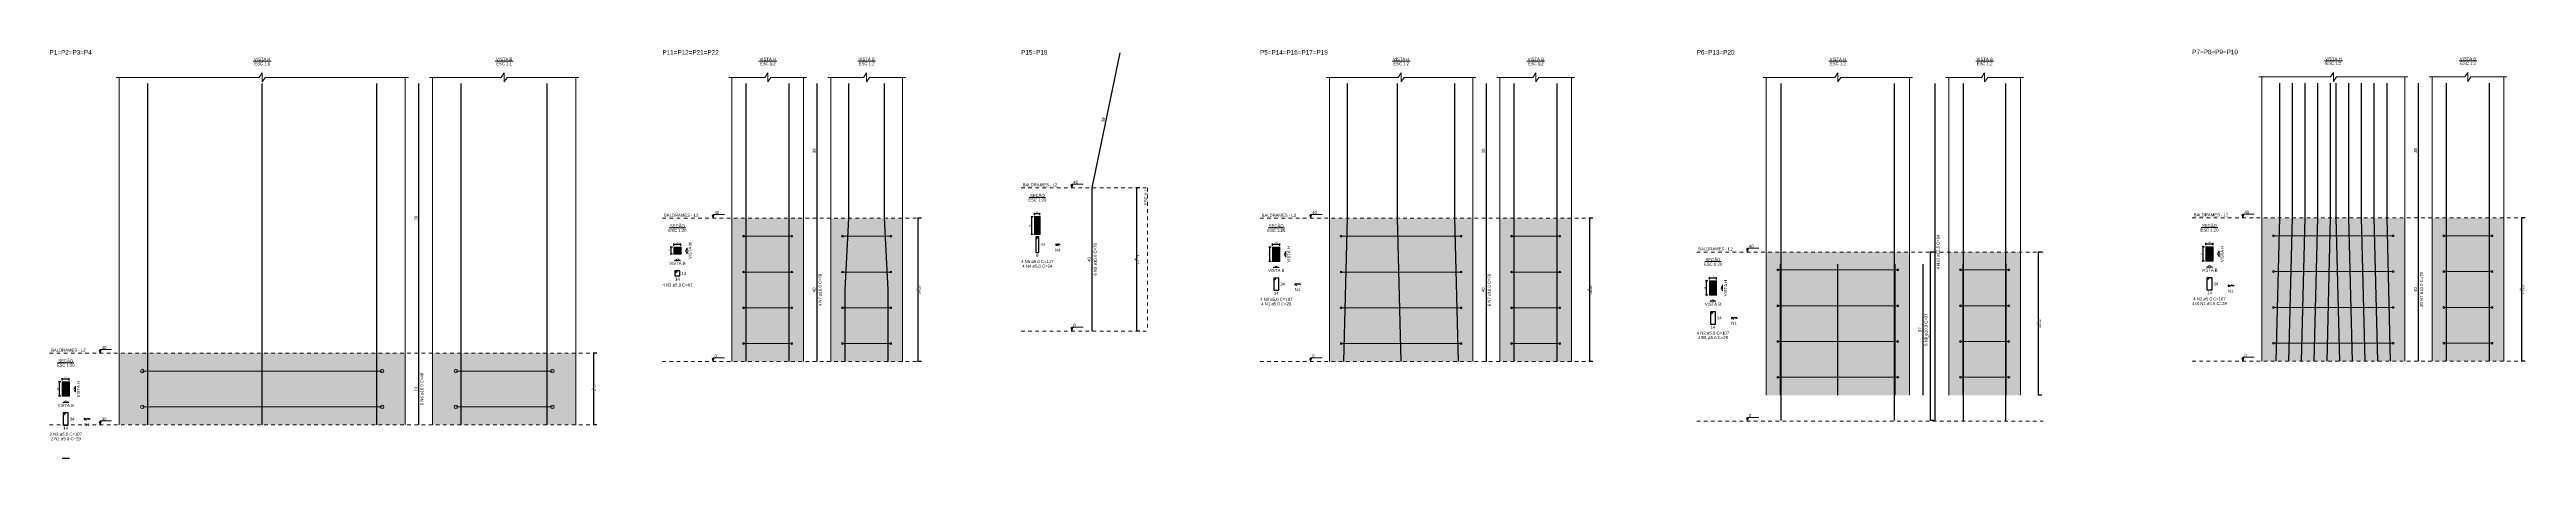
# Model space of a CAD drawing. Header units: millimetres. Extents: x 180 to 11148, y -1598 to 1045.
# Drawn here: x 1037.4 to 1106.7, y -47.3 to -35.9 of the extents above; entities that cross this region are included whole.
import ezdxf

# ---------------------------------------------------------------- set-up
doc = ezdxf.new("R2010")
doc.units = ezdxf.units.MM
doc.header["$MEASUREMENT"] = 0
doc.linetypes.add('DOT2', pattern=[3.175, 0, -3.175])
for name, color, linetype, lineweight in [('Descrição da armadura', 7, 'Continuous', 5), ('DT-Barras na forma', 2, 'Continuous', 30), ('DT-Barras no corte', 5, 'Continuous', 5), ('DT-Barras rebatidas', 2, 'Continuous', 30), ('DT-Cotas', 9, 'Continuous', 5), ('DT-Estribos na forma', 5, 'Continuous', 5), ('DT-Forma', 5, 'Continuous', 5), ('DT-Hachura seção pilares', 252, 'Continuous', 5), ('DT-Hachura vista pilares', 252, 'Continuous', 5), ('DT-Pontilhado', 9, 'DOT2', 5), ('DT-Textos', 7, 'Continuous', 5), ('DT-Título', 3, 'Continuous', 20), ('Textos armaduras', 7, 'Continuous', 5)]:
    doc.layers.add(name, color=color, linetype=linetype, lineweight=lineweight)
doc.styles.add('Arial', font='arial.ttf')
doc.dimstyles.new('UM_1.000000', dxfattribs={"dimtxt": 0.18, "dimasz": 0.1, "dimexe": 0.1, "dimexo": 0.2, "dimgap": 0, "dimtad": 1, "dimtih": 1, "dimtoh": 1, "dimdec": 1, "dimzin": 0, "dimdsep": 46, "dimtxsty": 'Standard', "dimcen": 0.09, "dimdle": 0.1, "dimadec": 1, "dimazin": 2, "dimtfac": 1, "dimtdec": 4, "dimtofl": 0, "dimtmove": 0, "dimatfit": 3, "dimfxl": 1, "dimtolj": 1, "dimarcsym": 0})
doc.dimstyles.new('UM_2.000000', dxfattribs={"dimtxt": 0.18, "dimasz": 0.1, "dimexe": 0.1, "dimexo": 0.2, "dimgap": 0, "dimtad": 1, "dimtih": 1, "dimtoh": 1, "dimdec": 1, "dimlfac": 2, "dimzin": 0, "dimdsep": 46, "dimtxsty": 'Standard', "dimcen": 0.09, "dimdle": 0.1, "dimadec": 1, "dimazin": 2, "dimtfac": 1, "dimtdec": 4, "dimtofl": 0, "dimtmove": 0, "dimatfit": 3, "dimfxl": 1, "dimtolj": 1, "dimarcsym": 0})
doc.dimstyles.new('UM_20.000000', dxfattribs={"dimtxt": 0.18, "dimasz": 0.1, "dimexe": 0.1, "dimexo": 0.2, "dimgap": 0, "dimtad": 1, "dimtih": 1, "dimtoh": 1, "dimdec": 1, "dimlfac": 20, "dimzin": 0, "dimdsep": 46, "dimtxsty": 'Standard', "dimcen": 0.09, "dimdle": 0.1, "dimadec": 1, "dimazin": 2, "dimtfac": 1, "dimtdec": 4, "dimtofl": 0, "dimtmove": 0, "dimatfit": 3, "dimfxl": 1, "dimtolj": 1, "dimarcsym": 0})

# ---------------------------------------------------------------- blocks, each defined once
blk = doc.blocks.new('_Dot')
at = {"color": 0, "linetype": 'ByBlock', "lineweight": -2}
blk.add_line((-0.5, 0), (-1, 0), dxfattribs=at)
at = {"color": 0, "linetype": 'ByBlock', "const_width": 0.5}
blk.add_lwpolyline([(-0.25, 0, 1), (0.25, 0, 1)], format="xyb", close=True, dxfattribs=at)
blk = doc.blocks.new('*D866')
at = {"layer": 'Defpoints', "color": 0, "transparency": 16777216}
for p in [(1026.48, -1.53), (1026.06, -3.53), (1026.48, -3.53)]:
    blk.add_point(p, dxfattribs=at)
at = {"layer": 'DT-Cotas', "color": 0, "lineweight": -2, "transparency": 16777216}
for p, q in [((1026.28, -1.53), (1025.96, -1.53)), ((1026.06, -1.63), (1026.06, -3.43)), ((1026.28, -3.53), (1025.96, -3.53))]:
    blk.add_line(p, q, dxfattribs=at)
at = {"layer": 'DT-Cotas', "color": 0, "lineweight": -2, "transparency": 16777216, "xscale": 0.1000000014901161, "yscale": 0.1000000014901161, "zscale": 0.1000000014901161}
for p, rotation in [((1026.06, -1.53), 90), ((1026.06, -3.53), 270)]:
    blk.add_blockref('_Dot', p, dxfattribs=dict(at, rotation=rotation))
at = {"layer": 'DT-Cotas', "transparency": 16777216, "insert": (1025.85, -2.53), "char_height": 0.212, "attachment_point": 5, "rotation": 90, "style": 'Arial'}
blk.add_mtext('\\A1;40', dxfattribs=at)
blk = doc.blocks.new('*D867')
at = {"layer": 'Defpoints', "color": 0, "transparency": 16777216}
for p in [(1026.48, -1.53), (1027.48, -1.1), (1027.48, -1.53)]:
    blk.add_point(p, dxfattribs=at)
at = {"layer": 'DT-Cotas', "color": 0, "lineweight": -2, "transparency": 16777216}
for p, q in [((1026.48, -1.33), (1026.48, -1)), ((1026.58, -1.1), (1027.38, -1.1)), ((1027.48, -1.33), (1027.48, -1))]:
    blk.add_line(p, q, dxfattribs=at)
at = {"layer": 'DT-Cotas', "color": 0, "lineweight": -2, "transparency": 16777216, "xscale": 0.1000000014901161, "yscale": 0.1000000014901161, "zscale": 0.1000000014901161, "rotation": 180}
blk.add_blockref('_Dot', (1026.48, -1.1), dxfattribs=at)
at = {"layer": 'DT-Cotas', "color": 0, "lineweight": -2, "transparency": 16777216, "xscale": 0.1000000014901161, "yscale": 0.1000000014901161, "zscale": 0.1000000014901161}
blk.add_blockref('_Dot', (1027.48, -1.1), dxfattribs=at)
at = {"layer": 'DT-Cotas', "transparency": 16777216, "insert": (1026.98, -0.89), "char_height": 0.212, "attachment_point": 5, "rotation": 0.0057, "style": 'Arial'}
blk.add_mtext('\\A1;20', dxfattribs=at)
blk = doc.blocks.new('*D864')
at = {"layer": 'Defpoints', "color": 0, "transparency": 16777216}
for p in [(1100.8, 2.5), (1101.43, 2.5), (1101.43, -7.5)]:
    blk.add_point(p, dxfattribs=at)
at = {"layer": 'DT-Cotas', "color": 0, "lineweight": -2, "transparency": 16777216}
for p, q in [((1101.23, 2.5), (1100.7, 2.5)), ((1100.8, -7.4), (1100.8, 2.4)), ((1101.23, -7.5), (1100.7, -7.5))]:
    blk.add_line(p, q, dxfattribs=at)
at = {"layer": 'DT-Cotas', "color": 0, "lineweight": -2, "transparency": 16777216, "xscale": 0.1000000014901161, "yscale": 0.1000000014901161, "zscale": 0.1000000014901161}
for p, rotation in [((1100.8, 2.5), 90), ((1100.8, -7.5), 270)]:
    blk.add_blockref('_Dot', p, dxfattribs=dict(at, rotation=rotation))
blk = doc.blocks.new('*D865')
at = {"layer": 'Defpoints', "color": 0, "transparency": 16777216}
for p in [(1100.8, 2.5), (1101.43, 2.5), (1101.43, -7.5)]:
    blk.add_point(p, dxfattribs=at)
at = {"layer": 'DT-Cotas', "color": 0, "lineweight": -2, "transparency": 16777216}
for p, q in [((1101.23, 2.5), (1100.7, 2.5)), ((1100.8, -7.4), (1100.8, 2.4)), ((1101.23, -7.5), (1100.7, -7.5))]:
    blk.add_line(p, q, dxfattribs=at)
at = {"layer": 'DT-Cotas', "color": 0, "lineweight": -2, "transparency": 16777216, "xscale": 0.1000000014901161, "yscale": 0.1000000014901161, "zscale": 0.1000000014901161}
for p, rotation in [((1100.8, 2.5), 90), ((1100.8, -7.5), 270)]:
    blk.add_blockref('_Dot', p, dxfattribs=dict(at, rotation=rotation))
blk = doc.blocks.new('*D869')
at = {"layer": 'Defpoints', "color": 0, "transparency": 16777216}
for p in [(1103.11, 16.31), (1103.53, 17.31), (1103.53, 16.31)]:
    blk.add_point(p, dxfattribs=at)
at = {"layer": 'DT-Cotas', "color": 0, "lineweight": -2, "transparency": 16777216}
for p, q in [((1103.33, 17.31), (1103.01, 17.31)), ((1103.33, 16.31), (1103.01, 16.31)), ((1103.11, 17.21), (1103.11, 16.41))]:
    blk.add_line(p, q, dxfattribs=at)
at = {"layer": 'DT-Cotas', "color": 0, "lineweight": -2, "transparency": 16777216, "xscale": 0.1000000014901161, "yscale": 0.1000000014901161, "zscale": 0.1000000014901161}
for p, rotation in [((1103.11, 17.31), 90), ((1103.11, 16.31), 270)]:
    blk.add_blockref('_Dot', p, dxfattribs=dict(at, rotation=rotation))
at = {"layer": 'DT-Cotas', "transparency": 16777216, "insert": (1102.9, 16.81), "char_height": 0.212, "attachment_point": 5, "rotation": 90, "style": 'Arial'}
blk.add_mtext('\\A1;20', dxfattribs=at)
blk = doc.blocks.new('*D870')
at = {"layer": 'Defpoints', "color": 0, "transparency": 16777216}
for p in [(1104.53, 17.73), (1103.53, 17.31), (1104.53, 17.31)]:
    blk.add_point(p, dxfattribs=at)
at = {"layer": 'DT-Cotas', "color": 0, "lineweight": -2, "transparency": 16777216}
for p, q in [((1103.53, 17.51), (1103.53, 17.83)), ((1103.63, 17.73), (1104.43, 17.73)), ((1104.53, 17.51), (1104.53, 17.83))]:
    blk.add_line(p, q, dxfattribs=at)
at = {"layer": 'DT-Cotas', "color": 0, "lineweight": -2, "transparency": 16777216, "xscale": 0.1000000014901161, "yscale": 0.1000000014901161, "zscale": 0.1000000014901161, "rotation": 180}
blk.add_blockref('_Dot', (1103.53, 17.73), dxfattribs=at)
at = {"layer": 'DT-Cotas', "color": 0, "lineweight": -2, "transparency": 16777216, "xscale": 0.1000000014901161, "yscale": 0.1000000014901161, "zscale": 0.1000000014901161}
blk.add_blockref('_Dot', (1104.53, 17.73), dxfattribs=at)
at = {"layer": 'DT-Cotas', "transparency": 16777216, "insert": (1104.03, 17.94), "char_height": 0.212, "attachment_point": 5, "rotation": 0.0057, "style": 'Arial'}
blk.add_mtext('\\A1;20', dxfattribs=at)
blk = doc.blocks.new('*D871')
at = {"layer": 'Defpoints', "color": 0, "transparency": 16777216}
for p in [(1137.7, 21.33), (1138.33, 21.33), (1138.33, 1.33)]:
    blk.add_point(p, dxfattribs=at)
at = {"layer": 'DT-Cotas', "color": 0, "lineweight": -2, "transparency": 16777216}
for p, q in [((1138.13, 21.33), (1137.6, 21.33)), ((1137.7, 1.43), (1137.7, 21.23)), ((1138.13, 1.33), (1137.6, 1.33))]:
    blk.add_line(p, q, dxfattribs=at)
at = {"layer": 'DT-Cotas', "color": 0, "lineweight": -2, "transparency": 16777216, "xscale": 0.1000000014901161, "yscale": 0.1000000014901161, "zscale": 0.1000000014901161}
for p, rotation in [((1137.7, 21.33), 90), ((1137.7, 1.33), 270)]:
    blk.add_blockref('_Dot', p, dxfattribs=dict(at, rotation=rotation))
blk = doc.blocks.new('*D873')
at = {"layer": 'Defpoints', "color": 0, "transparency": 16777216}
for p in [(1140.52, 21.56), (1140.1, 19.06), (1140.52, 19.06)]:
    blk.add_point(p, dxfattribs=at)
at = {"layer": 'DT-Cotas', "color": 0, "lineweight": -2, "transparency": 16777216}
for p, q in [((1140.32, 21.56), (1140, 21.56)), ((1140.1, 21.46), (1140.1, 19.16)), ((1140.32, 19.06), (1140, 19.06))]:
    blk.add_line(p, q, dxfattribs=at)
at = {"layer": 'DT-Cotas', "color": 0, "lineweight": -2, "transparency": 16777216, "xscale": 0.1000000014901161, "yscale": 0.1000000014901161, "zscale": 0.1000000014901161}
for p, rotation in [((1140.1, 21.56), 90), ((1140.1, 19.06), 270)]:
    blk.add_blockref('_Dot', p, dxfattribs=dict(at, rotation=rotation))
at = {"layer": 'DT-Cotas', "transparency": 16777216, "insert": (1139.89, 20.31), "char_height": 0.212, "attachment_point": 5, "rotation": 90, "style": 'Arial'}
blk.add_mtext('\\A1;50', dxfattribs=at)
blk = doc.blocks.new('*D874')
at = {"layer": 'Defpoints', "color": 0, "transparency": 16777216}
for p in [(1140.52, 21.56), (1141.27, 21.99), (1141.27, 21.56)]:
    blk.add_point(p, dxfattribs=at)
at = {"layer": 'DT-Cotas', "color": 0, "lineweight": -2, "transparency": 16777216}
for p, q in [((1140.52, 21.76), (1140.52, 22.09)), ((1140.62, 21.99), (1141.17, 21.99)), ((1141.27, 21.76), (1141.27, 22.09))]:
    blk.add_line(p, q, dxfattribs=at)
at = {"layer": 'DT-Cotas', "color": 0, "lineweight": -2, "transparency": 16777216, "xscale": 0.1000000014901161, "yscale": 0.1000000014901161, "zscale": 0.1000000014901161, "rotation": 180}
blk.add_blockref('_Dot', (1140.52, 21.99), dxfattribs=at)
at = {"layer": 'DT-Cotas', "color": 0, "lineweight": -2, "transparency": 16777216, "xscale": 0.1000000014901161, "yscale": 0.1000000014901161, "zscale": 0.1000000014901161}
blk.add_blockref('_Dot', (1141.27, 21.99), dxfattribs=at)
at = {"layer": 'DT-Cotas', "transparency": 16777216, "insert": (1140.9, 22.2), "char_height": 0.212, "attachment_point": 5, "rotation": 0.0057, "style": 'Arial'}
blk.add_mtext('\\A1;15', dxfattribs=at)
blk = doc.blocks.new('*D875')
at = {"layer": 'Defpoints', "color": 0, "transparency": 16777216}
for p in [(1154.81, 25.59), (1155.44, 25.59), (1155.44, 5.59)]:
    blk.add_point(p, dxfattribs=at)
at = {"layer": 'DT-Cotas', "color": 0, "lineweight": -2, "transparency": 16777216}
for p, q in [((1155.24, 25.59), (1154.71, 25.59)), ((1154.81, 5.69), (1154.81, 25.49)), ((1155.24, 5.59), (1154.71, 5.59))]:
    blk.add_line(p, q, dxfattribs=at)
at = {"layer": 'DT-Cotas', "color": 0, "lineweight": -2, "transparency": 16777216, "xscale": 0.1000000014901161, "yscale": 0.1000000014901161, "zscale": 0.1000000014901161}
for p, rotation in [((1154.81, 25.59), 90), ((1154.81, 5.59), 270)]:
    blk.add_blockref('_Dot', p, dxfattribs=dict(at, rotation=rotation))
blk = doc.blocks.new('*D876')
at = {"layer": 'Defpoints', "color": 0, "transparency": 16777216}
for p in [(1154.81, 25.59), (1155.44, 25.59), (1155.44, 5.59)]:
    blk.add_point(p, dxfattribs=at)
at = {"layer": 'DT-Cotas', "color": 0, "lineweight": -2, "transparency": 16777216}
for p, q in [((1155.24, 25.59), (1154.71, 25.59)), ((1154.81, 5.69), (1154.81, 25.49)), ((1155.24, 5.59), (1154.71, 5.59))]:
    blk.add_line(p, q, dxfattribs=at)
at = {"layer": 'DT-Cotas', "color": 0, "lineweight": -2, "transparency": 16777216, "xscale": 0.1000000014901161, "yscale": 0.1000000014901161, "zscale": 0.1000000014901161}
for p, rotation in [((1154.81, 25.59), 90), ((1154.81, 5.59), 270)]:
    blk.add_blockref('_Dot', p, dxfattribs=dict(at, rotation=rotation))
blk = doc.blocks.new('*D878')
at = {"layer": 'Defpoints', "color": 0, "transparency": 16777216}
for p in [(1158.14, 15.31), (1158.56, 17.31), (1158.56, 15.31)]:
    blk.add_point(p, dxfattribs=at)
at = {"layer": 'DT-Cotas', "color": 0, "lineweight": -2, "transparency": 16777216}
for p, q in [((1158.36, 17.31), (1158.04, 17.31)), ((1158.36, 15.31), (1158.04, 15.31)), ((1158.14, 17.21), (1158.14, 15.41))]:
    blk.add_line(p, q, dxfattribs=at)
at = {"layer": 'DT-Cotas', "color": 0, "lineweight": -2, "transparency": 16777216, "xscale": 0.1000000014901161, "yscale": 0.1000000014901161, "zscale": 0.1000000014901161}
for p, rotation in [((1158.14, 17.31), 90), ((1158.14, 15.31), 270)]:
    blk.add_blockref('_Dot', p, dxfattribs=dict(at, rotation=rotation))
at = {"layer": 'DT-Cotas', "transparency": 16777216, "insert": (1157.92, 16.31), "char_height": 0.212, "attachment_point": 5, "rotation": 90, "style": 'Arial'}
blk.add_mtext('\\A1;40', dxfattribs=at)
blk = doc.blocks.new('*D879')
at = {"layer": 'Defpoints', "color": 0, "transparency": 16777216}
for p in [(1159.56, 17.73), (1158.56, 17.31), (1159.56, 17.31)]:
    blk.add_point(p, dxfattribs=at)
at = {"layer": 'DT-Cotas', "color": 0, "lineweight": -2, "transparency": 16777216}
for p, q in [((1158.56, 17.51), (1158.56, 17.83)), ((1158.66, 17.73), (1159.46, 17.73)), ((1159.56, 17.51), (1159.56, 17.83))]:
    blk.add_line(p, q, dxfattribs=at)
at = {"layer": 'DT-Cotas', "color": 0, "lineweight": -2, "transparency": 16777216, "xscale": 0.1000000014901161, "yscale": 0.1000000014901161, "zscale": 0.1000000014901161, "rotation": 180}
blk.add_blockref('_Dot', (1158.56, 17.73), dxfattribs=at)
at = {"layer": 'DT-Cotas', "color": 0, "lineweight": -2, "transparency": 16777216, "xscale": 0.1000000014901161, "yscale": 0.1000000014901161, "zscale": 0.1000000014901161}
blk.add_blockref('_Dot', (1159.56, 17.73), dxfattribs=at)
at = {"layer": 'DT-Cotas', "transparency": 16777216, "insert": (1159.06, 17.94), "char_height": 0.212, "attachment_point": 5, "rotation": 0.0057, "style": 'Arial'}
blk.add_mtext('\\A1;20', dxfattribs=at)
blk = doc.blocks.new('*D880')
at = {"layer": 'Defpoints', "color": 0, "transparency": 16777216}
for p in [(1202.87, 21.33), (1203.51, 21.33), (1203.51, 1.33)]:
    blk.add_point(p, dxfattribs=at)
at = {"layer": 'DT-Cotas', "color": 0, "lineweight": -2, "transparency": 16777216}
for p, q in [((1203.31, 21.33), (1202.77, 21.33)), ((1202.87, 1.43), (1202.87, 21.23)), ((1203.31, 1.33), (1202.77, 1.33))]:
    blk.add_line(p, q, dxfattribs=at)
at = {"layer": 'DT-Cotas', "color": 0, "lineweight": -2, "transparency": 16777216, "xscale": 0.1000000014901161, "yscale": 0.1000000014901161, "zscale": 0.1000000014901161}
for p, rotation in [((1202.87, 21.33), 90), ((1202.87, 1.33), 270)]:
    blk.add_blockref('_Dot', p, dxfattribs=dict(at, rotation=rotation))
blk = doc.blocks.new('*D881')
at = {"layer": 'Defpoints', "color": 0, "transparency": 16777216}
for p in [(1202.87, 21.33), (1203.51, 21.33), (1203.51, 1.33)]:
    blk.add_point(p, dxfattribs=at)
at = {"layer": 'DT-Cotas', "color": 0, "lineweight": -2, "transparency": 16777216}
for p, q in [((1203.31, 21.33), (1202.77, 21.33)), ((1202.87, 1.43), (1202.87, 21.23)), ((1203.31, 1.33), (1202.77, 1.33))]:
    blk.add_line(p, q, dxfattribs=at)
at = {"layer": 'DT-Cotas', "color": 0, "lineweight": -2, "transparency": 16777216, "xscale": 0.1000000014901161, "yscale": 0.1000000014901161, "zscale": 0.1000000014901161}
for p, rotation in [((1202.87, 21.33), 90), ((1202.87, 1.33), 270)]:
    blk.add_blockref('_Dot', p, dxfattribs=dict(at, rotation=rotation))
blk = doc.blocks.new('*D883')
at = {"layer": 'Defpoints', "color": 0, "transparency": 16777216}
for p in [(1205.35, 10.6), (1205.78, 12.6), (1205.78, 10.6)]:
    blk.add_point(p, dxfattribs=at)
at = {"layer": 'DT-Cotas', "color": 0, "lineweight": -2, "transparency": 16777216}
for p, q in [((1205.58, 12.6), (1205.25, 12.6)), ((1205.58, 10.6), (1205.25, 10.6)), ((1205.35, 12.5), (1205.35, 10.7))]:
    blk.add_line(p, q, dxfattribs=at)
at = {"layer": 'DT-Cotas', "color": 0, "lineweight": -2, "transparency": 16777216, "xscale": 0.1000000014901161, "yscale": 0.1000000014901161, "zscale": 0.1000000014901161}
for p, rotation in [((1205.35, 12.6), 90), ((1205.35, 10.6), 270)]:
    blk.add_blockref('_Dot', p, dxfattribs=dict(at, rotation=rotation))
at = {"layer": 'DT-Cotas', "transparency": 16777216, "insert": (1205.14, 11.6), "char_height": 0.212, "attachment_point": 5, "rotation": 90, "style": 'Arial'}
blk.add_mtext('\\A1;40', dxfattribs=at)
blk = doc.blocks.new('*D884')
at = {"layer": 'Defpoints', "color": 0, "transparency": 16777216}
for p in [(1205.78, 12.6), (1206.78, 13.02), (1206.78, 12.6)]:
    blk.add_point(p, dxfattribs=at)
at = {"layer": 'DT-Cotas', "color": 0, "lineweight": -2, "transparency": 16777216}
for p, q in [((1205.78, 12.8), (1205.78, 13.12)), ((1205.88, 13.02), (1206.68, 13.02)), ((1206.78, 12.8), (1206.78, 13.12))]:
    blk.add_line(p, q, dxfattribs=at)
at = {"layer": 'DT-Cotas', "color": 0, "lineweight": -2, "transparency": 16777216, "xscale": 0.1000000014901161, "yscale": 0.1000000014901161, "zscale": 0.1000000014901161, "rotation": 180}
blk.add_blockref('_Dot', (1205.78, 13.02), dxfattribs=at)
at = {"layer": 'DT-Cotas', "color": 0, "lineweight": -2, "transparency": 16777216, "xscale": 0.1000000014901161, "yscale": 0.1000000014901161, "zscale": 0.1000000014901161}
blk.add_blockref('_Dot', (1206.78, 13.02), dxfattribs=at)
at = {"layer": 'DT-Cotas', "transparency": 16777216, "insert": (1206.28, 13.23), "char_height": 0.212, "attachment_point": 5, "rotation": 0.0057, "style": 'Arial'}
blk.add_mtext('\\A1;20', dxfattribs=at)
blk = doc.blocks.new('*D885')
at = {"layer": 'Defpoints', "color": 0, "transparency": 16777216}
for p in [(1236.7, 16.58), (1237.34, 16.58), (1237.34, -6.92)]:
    blk.add_point(p, dxfattribs=at)
at = {"layer": 'DT-Cotas', "color": 0, "lineweight": -2, "transparency": 16777216}
for p, q in [((1237.14, 16.58), (1236.6, 16.58)), ((1236.7, -6.82), (1236.7, 16.48)), ((1237.14, -6.92), (1236.6, -6.92))]:
    blk.add_line(p, q, dxfattribs=at)
at = {"layer": 'DT-Cotas', "color": 0, "lineweight": -2, "transparency": 16777216, "xscale": 0.1000000014901161, "yscale": 0.1000000014901161, "zscale": 0.1000000014901161}
for p, rotation in [((1236.7, 16.58), 90), ((1236.7, -6.92), 270)]:
    blk.add_blockref('_Dot', p, dxfattribs=dict(at, rotation=rotation))
at = {"layer": 'DT-Cotas', "transparency": 16777216, "insert": (1236.49, 4.83), "char_height": 0.212, "attachment_point": 5, "rotation": 90, "style": 'Arial'}
blk.add_mtext('\\A1;47', dxfattribs=at)
blk = doc.blocks.new('*D886')
at = {"layer": 'Defpoints', "color": 0, "transparency": 16777216}
for p in [(1251.8, 16.62), (1252.43, 16.62), (1252.43, -3.38)]:
    blk.add_point(p, dxfattribs=at)
at = {"layer": 'DT-Cotas', "color": 0, "lineweight": -2, "transparency": 16777216}
for p, q in [((1252.23, 16.62), (1251.7, 16.62)), ((1251.8, -3.28), (1251.8, 16.52)), ((1252.23, -3.38), (1251.7, -3.38))]:
    blk.add_line(p, q, dxfattribs=at)
at = {"layer": 'DT-Cotas', "color": 0, "lineweight": -2, "transparency": 16777216, "xscale": 0.1000000014901161, "yscale": 0.1000000014901161, "zscale": 0.1000000014901161}
for p, rotation in [((1251.8, 16.62), 90), ((1251.8, -3.38), 270)]:
    blk.add_blockref('_Dot', p, dxfattribs=dict(at, rotation=rotation))
blk = doc.blocks.new('*D887')
at = {"layer": 'Defpoints', "color": 0, "transparency": 16777216}
for p in [(1251.8, 16.62), (1252.43, 16.62), (1252.43, -3.38)]:
    blk.add_point(p, dxfattribs=at)
at = {"layer": 'DT-Cotas', "color": 0, "lineweight": -2, "transparency": 16777216}
for p, q in [((1252.23, 16.62), (1251.7, 16.62)), ((1251.8, -3.28), (1251.8, 16.52)), ((1252.23, -3.38), (1251.7, -3.38))]:
    blk.add_line(p, q, dxfattribs=at)
at = {"layer": 'DT-Cotas', "color": 0, "lineweight": -2, "transparency": 16777216, "xscale": 0.1000000014901161, "yscale": 0.1000000014901161, "zscale": 0.1000000014901161}
for p, rotation in [((1251.8, 16.62), 90), ((1251.8, -3.38), 270)]:
    blk.add_blockref('_Dot', p, dxfattribs=dict(at, rotation=rotation))
blk = doc.blocks.new('*D889')
at = {"layer": 'Defpoints', "color": 0, "transparency": 16777216}
for p in [(1254.42, 15.31), (1254.85, 17.31), (1254.85, 15.31)]:
    blk.add_point(p, dxfattribs=at)
at = {"layer": 'DT-Cotas', "color": 0, "lineweight": -2, "transparency": 16777216}
for p, q in [((1254.65, 17.31), (1254.32, 17.31)), ((1254.65, 15.31), (1254.32, 15.31)), ((1254.42, 17.21), (1254.42, 15.41))]:
    blk.add_line(p, q, dxfattribs=at)
at = {"layer": 'DT-Cotas', "color": 0, "lineweight": -2, "transparency": 16777216, "xscale": 0.1000000014901161, "yscale": 0.1000000014901161, "zscale": 0.1000000014901161}
for p, rotation in [((1254.42, 17.31), 90), ((1254.42, 15.31), 270)]:
    blk.add_blockref('_Dot', p, dxfattribs=dict(at, rotation=rotation))
at = {"layer": 'DT-Cotas', "transparency": 16777216, "insert": (1254.21, 16.31), "char_height": 0.212, "attachment_point": 5, "rotation": 90, "style": 'Arial'}
blk.add_mtext('\\A1;40', dxfattribs=at)
blk = doc.blocks.new('*D890')
at = {"layer": 'Defpoints', "color": 0, "transparency": 16777216}
for p in [(1255.85, 17.73), (1254.85, 17.31), (1255.85, 17.31)]:
    blk.add_point(p, dxfattribs=at)
at = {"layer": 'DT-Cotas', "color": 0, "lineweight": -2, "transparency": 16777216}
for p, q in [((1254.85, 17.51), (1254.85, 17.83)), ((1254.95, 17.73), (1255.75, 17.73)), ((1255.85, 17.51), (1255.85, 17.83))]:
    blk.add_line(p, q, dxfattribs=at)
at = {"layer": 'DT-Cotas', "color": 0, "lineweight": -2, "transparency": 16777216, "xscale": 0.1000000014901161, "yscale": 0.1000000014901161, "zscale": 0.1000000014901161, "rotation": 180}
blk.add_blockref('_Dot', (1254.85, 17.73), dxfattribs=at)
at = {"layer": 'DT-Cotas', "color": 0, "lineweight": -2, "transparency": 16777216, "xscale": 0.1000000014901161, "yscale": 0.1000000014901161, "zscale": 0.1000000014901161}
blk.add_blockref('_Dot', (1255.85, 17.73), dxfattribs=at)
at = {"layer": 'DT-Cotas', "transparency": 16777216, "insert": (1255.35, 17.94), "char_height": 0.212, "attachment_point": 5, "rotation": 0.0057, "style": 'Arial'}
blk.add_mtext('\\A1;20', dxfattribs=at)
blk = doc.blocks.new('*D891')
at = {"layer": 'Defpoints', "color": 0, "transparency": 16777216}
for p in [(1299.01, 21.33), (1299.65, 21.33), (1299.65, 1.33)]:
    blk.add_point(p, dxfattribs=at)
at = {"layer": 'DT-Cotas', "color": 0, "lineweight": -2, "transparency": 16777216}
for p, q in [((1299.45, 21.33), (1298.91, 21.33)), ((1299.01, 1.43), (1299.01, 21.23)), ((1299.45, 1.33), (1298.91, 1.33))]:
    blk.add_line(p, q, dxfattribs=at)
at = {"layer": 'DT-Cotas', "color": 0, "lineweight": -2, "transparency": 16777216, "xscale": 0.1000000014901161, "yscale": 0.1000000014901161, "zscale": 0.1000000014901161}
for p, rotation in [((1299.01, 21.33), 90), ((1299.01, 1.33), 270)]:
    blk.add_blockref('_Dot', p, dxfattribs=dict(at, rotation=rotation))
blk = doc.blocks.new('*D892')
at = {"layer": 'Defpoints', "color": 0, "transparency": 16777216}
for p in [(1299.01, 21.33), (1299.65, 21.33), (1299.65, 1.33)]:
    blk.add_point(p, dxfattribs=at)
at = {"layer": 'DT-Cotas', "color": 0, "lineweight": -2, "transparency": 16777216}
for p, q in [((1299.45, 21.33), (1298.91, 21.33)), ((1299.01, 1.43), (1299.01, 21.23)), ((1299.45, 1.33), (1298.91, 1.33))]:
    blk.add_line(p, q, dxfattribs=at)
at = {"layer": 'DT-Cotas', "color": 0, "lineweight": -2, "transparency": 16777216, "xscale": 0.1000000014901161, "yscale": 0.1000000014901161, "zscale": 0.1000000014901161}
for p, rotation in [((1299.01, 21.33), 90), ((1299.01, 1.33), 270)]:
    blk.add_blockref('_Dot', p, dxfattribs=dict(at, rotation=rotation))
blk = doc.blocks.new('A$Cabc83545')
at = {"layer": 'DT-Hachura seção pilares', "linetype": 'Continuous'}
blk.add_hatch(color=256, dxfattribs=at).paths.add_polyline_path([(4.0347, 6.1478), (4.0347, 6.1478), (5.0347, 6.1478), (5.0347, 8.1478), (4.0347, 8.1478), (4.0347, 6.1478)])
at = {"layer": 'DT-Hachura vista pilares', "linetype": 'Continuous'}
for points in [[(11.9955, 2.172), (11.9955, 12.172), (51.9955, 12.172), (51.9955, 2.172), (11.9955, 2.172)], [(55.8079, 2.172), (55.8079, 12.172), (75.8079, 12.172), (75.8079, 2.172), (55.8079, 2.172)]]:
    blk.add_hatch(color=256, dxfattribs=at).paths.add_polyline_path(points)
at = {"layer": 'DT-Barras na forma'}
for points in [[(15.9955, 2.172), (15.9955, 12.172), (15.9955, 49.8405)], [(31.9955, 2.172), (31.9955, 12.172), (31.9955, 49.8405)], [(47.9955, 2.172), (47.9955, 12.172), (47.9955, 49.8405)], [(59.8079, 2.172), (59.8079, 12.172), (59.8079, 49.8405)], [(71.8079, 2.172), (71.8079, 12.172), (71.8079, 49.8405)], [(4.6015, 7.2617), (4.9097, 7.2103), (4.9097, 7.0853), (4.1597, 7.2103), (4.1597, 7.0853), (4.468, 7.0339)], [(4.3097, 7.6853), (4.3097, 7.9978), (4.1847, 7.9978), (4.1847, 6.2978), (4.8847, 6.2978), (4.8847, 7.9978), (4.1847, 7.9978), (4.1847, 7.8728), (4.4972, 7.8728)]]:
    blk.add_lwpolyline(points, dxfattribs=at)
at = {"layer": 'DT-Barras no corte'}
for centre in [(4.2347, 7.9478), (4.2347, 7.1478), (4.8347, 7.9478), (4.8347, 7.1478), (4.2347, 6.3478), (4.8347, 6.3478)]:
    blk.add_circle(centre, 0.025, dxfattribs=at)
at = {"layer": 'DT-Barras rebatidas'}
for p, q in [((53.9017, 12.172), (53.9017, 49.8405)), ((53.9017, 2.172), (53.9017, 12.172)), ((4.3097, 3.818), (4.1847, 3.818)), ((4.1847, 3.818), (4.1847, 2.118)), ((4.8847, 3.818), (4.1847, 3.818)), ((4.1847, 3.818), (4.1847, 3.693)), ((4.1847, 3.693), (4.4972, 3.693)), ((4.3097, 3.5055), (4.3097, 3.818)), ((4.8847, 2.118), (4.8847, 3.818)), ((4.1847, 2.118), (4.8847, 2.118)), ((7.874, 2.9055), (7.124, 3.0305)), ((7.124, 3.0305), (7.124, 2.9055)), ((7.124, 2.9055), (7.4323, 2.8541)), ((7.5658, 3.0819), (7.874, 3.0305)), ((7.874, 3.0305), (7.874, 2.9055))]:
    blk.add_line(p, q, dxfattribs=at)
at = {"layer": 'DT-Cotas'}
for points in [[(11.5719, 50.6877), (31.5719, 50.6877), (31.9955, 51.3231), (31.9955, 50.0523), (32.4191, 50.6877), (52.4191, 50.6877)], [(55.3843, 50.6877), (65.3843, 50.6877), (65.8079, 51.3231), (65.8079, 50.0523), (66.2315, 50.6877), (76.2315, 50.6877)]]:
    blk.add_lwpolyline(points, dxfattribs=at)
at = {"layer": 'DT-Estribos na forma'}
for p, q in [((15.2455, 9.672), (48.7455, 9.672)), ((59.0579, 9.672), (72.5579, 9.672)), ((15.2455, 4.672), (48.7455, 4.672)), ((59.0579, 4.672), (72.5579, 4.672))]:
    blk.add_line(p, q, dxfattribs=at)
for centre in [(15.2455, 9.672), (48.7455, 9.672), (59.0579, 9.672), (72.5579, 9.672), (15.2455, 4.672), (48.7455, 4.672), (59.0579, 4.672), (72.5579, 4.672)]:
    blk.add_circle(centre, 0.25, dxfattribs=at)
at = {"layer": 'DT-Forma'}
for p, q in [((11.9955, 12.172), (11.9955, 50.6877)), ((51.9955, 12.172), (51.9955, 50.6877)), ((55.8079, 12.172), (55.8079, 50.6877)), ((75.8079, 12.172), (75.8079, 50.6877)), ((11.9955, 2.172), (11.9955, 12.172)), ((51.9955, 2.172), (51.9955, 12.172)), ((55.8079, 2.172), (55.8079, 12.172)), ((75.8079, 2.172), (75.8079, 12.172))]:
    blk.add_line(p, q, dxfattribs=at)
blk.add_lwpolyline([(4.0347, 6.1478), (5.0347, 6.1478), (5.0347, 8.1478), (4.0347, 8.1478), (4.0347, 6.1478)], close=True, dxfattribs=at)
at = {"layer": 'DT-Pontilhado', "ltscale": 0.05}
for p, q in [((2.2674, 12.172), (78.9849, 12.172)), ((2.2674, 2.172), (78.9849, 2.172))]:
    blk.add_line(p, q, dxfattribs=at)
at = {"layer": 'DT-Textos'}
for p, q in [((30.7358, 52.954), (33.2552, 52.954)), ((64.5646, 52.954), (67.0513, 52.954)), ((3.3903, 10.8377), (5.6792, 10.8377))]:
    blk.add_line(p, q, dxfattribs=at)
for points in [[(9.348, 12.172), (9.4751, 12.5956), (9.2209, 12.5956), (9.348, 12.172), (9.348, 12.7015), (10.9365, 12.7015)], [(9.348, 2.172), (9.4751, 2.5956), (9.2209, 2.5956), (9.348, 2.172), (9.348, 2.7015), (10.9365, 2.7015)]]:
    blk.add_lwpolyline(points, dxfattribs=at)
for points in [[(5.8819, 7.1478), (5.8819, 6.7242), (5.6701, 7.1478), (5.8819, 7.5714), (5.8819, 7.1478)], [(4.5347, 5.3006), (4.1111, 5.3006), (4.5347, 5.5124), (4.9583, 5.3006), (4.5347, 5.3006)]]:
    blk.add_lwpolyline(points, close=True, dxfattribs=at)
at = {"layer": 'Descrição da armadura', "linetype": 'Continuous', "attachment_point": 8, "rotation": 90, "line_spacing_factor": 0.798, "style": 'Arial'}
for s, insert, char_height, width in [('6 N6 ø10.0 C=48', (54.5371, 7.172), 0.4236, 9.069495), ('2 N2 c/5', (78.6672, 7.172), 0.2118, 2.209436)]:
    blk.add_mtext(s, dxfattribs=dict(at, insert=insert, char_height=char_height, width=width))
at = {"layer": 'Descrição da armadura', "linetype": 'Continuous', "char_height": 0.4236, "attachment_point": 8, "line_spacing_factor": 0.798, "style": 'Arial'}
for s, insert, width in [('2 N2 ø5.0 C=107', (4.5347, 0.6354), 9.069495), ('2 N1 ø5.0 C=29', (4.5347, 0), 7.832061), ('N1', (7.499, 2.0069), 1.516797)]:
    blk.add_mtext(s, dxfattribs=dict(at, insert=insert, width=width))
at = {"layer": 'DT-Cotas', "linetype": 'Continuous', "insert": (78.2436, 7.172), "char_height": 0.2118, "width": 0.659905, "attachment_point": 8, "rotation": 90, "line_spacing_factor": 0.798, "style": 'Arial'}
blk.add_mtext('10', dxfattribs=at)
at = {"layer": 'DT-Textos', "linetype": 'Continuous', "char_height": 0.4236, "line_spacing_factor": 0.798, "style": 'Arial'}
for s, insert, width, attachment_point in [('VISTA H', (31.9955, 53.0175), 4.298326, 8), ('ESC 1:1', (31.9955, 52.3821), 4.115407, 8), ('VISTA B', (65.8079, 53.0175), 4.237353, 8), ('ESC 1:1', (65.8079, 52.3821), 4.115407, 8), ('BALDRAMES - L2', (2.4792, 12.3838), 9.02778, 7), ('ESC 1:20', (4.5347, 10.2658), 4.729993, 8), ('SEÇÃO', (4.5344, 10.7611), 3.868817, 8), ('VISTA B', (4.5347, 4.6652), 4.237353, 8)]:
    blk.add_mtext(s, dxfattribs=dict(at, insert=insert, width=width, attachment_point=attachment_point))
at = {"layer": 'DT-Textos', "char_height": 0.4236, "width": 1.229172, "attachment_point": 7, "line_spacing_factor": 0.798, "style": 'Arial'}
for s, insert in [('40', (9.5598, 12.7544)), ('30', (9.5598, 2.7544))]:
    blk.add_mtext(s, dxfattribs=dict(at, insert=insert))
at = {"layer": 'DT-Textos', "linetype": 'Continuous', "insert": (6.5173, 7.1478), "char_height": 0.4236, "width": 4.298326, "attachment_point": 8, "rotation": 90, "line_spacing_factor": 0.798, "style": 'Arial'}
blk.add_mtext('VISTA H', dxfattribs=at)
at = {"layer": 'DT-Título', "linetype": 'Continuous', "insert": (2.2674, 53.8647), "char_height": 0.6354, "width": 12.237765, "attachment_point": 7, "line_spacing_factor": 0.798, "style": 'Arial'}
blk.add_mtext('P1=P2=P3=P4', dxfattribs=at)
at = {"layer": 'Textos armaduras', "linetype": 'Continuous', "char_height": 0.4236, "width": 1.31981, "attachment_point": 7, "rotation": 90, "line_spacing_factor": 0.798, "style": 'Arial'}
for s, insert in [('38', (53.6899, 30.6763)), ('10', (53.6899, 6.842))]:
    blk.add_mtext(s, dxfattribs=dict(at, insert=insert))
at = {"layer": 'Textos armaduras', "linetype": 'Continuous', "char_height": 0.4236, "width": 1.31981, "attachment_point": 7, "line_spacing_factor": 0.798, "style": 'Arial'}
for s, insert in [('14', (4.2048, 1.4826)), ('34', (5.0965, 2.7562))]:
    blk.add_mtext(s, dxfattribs=dict(at, insert=insert))
at = {"layer": 'DT-Cotas'}
for override, picture, middle in [({"dimtxt": 0.4236, "dimasz": 0.1, "dimexe": 0.1, "dimexo": 0.2, "dimtad": 1, "dimtih": 0, "dimtoh": 0, "dimdec": 1, "dimlfac": 1, "dimzin": 8, "dimtxsty": 'Arial', "dimblk": 'Dot', "dimblk1": 'Dot', "dimblk2": 'Dot', "dimsah": 1, "dimdle": 0.1, "dimse1": 0, "dimse2": 0, "dimclrt": 256, "dimadec": 1, "dimazin": 3, "dimtmove": 2, "dimldrblk": 'Dot'}, '*D865', (77.9259, 7.172)), ({"dimtxt": 0.2118, "dimasz": 0.1, "dimexe": 0.1, "dimexo": 0.2, "dimtad": 1, "dimtih": 0, "dimtoh": 0, "dimdec": 1, "dimlfac": 1, "dimzin": 8, "dimtxsty": 'Arial', "dimblk": 'Dot', "dimblk1": 'Dot', "dimblk2": 'Dot', "dimsah": 1, "dimdle": 0.1, "dimse1": 0, "dimse2": 0, "dimclrt": 256, "dimadec": 1, "dimazin": 3, "dimtmove": 2, "dimldrblk": 'Dot'}, '*D864', (78.1377, 7.172))]:
    dim = blk.add_linear_dim(base=(78.3495, 12.172), p1=(78.9849, 2.172), p2=(78.9849, 12.172), angle=90, text=' ', dimstyle='UM_1.000000', override=override, dxfattribs=at)
    dim.commit()
    dim.dimension.update_dxf_attribs({"geometry": picture, "text_midpoint": middle, "dimtype": 128, "text_rotation": 90, "insert": (-1022.4466, 9.6761)})
dim = blk.add_linear_dim(base=(3.6111, 6.1478), p1=(4.0347, 8.1478), p2=(4.0347, 6.1478), angle=90, dimstyle='UM_20.000000', override={"dimtxt": 0.2118, "dimasz": 0.1, "dimexe": 0.1, "dimexo": 0.2, "dimtad": 1, "dimtih": 0, "dimtoh": 0, "dimdec": 1, "dimlfac": 20, "dimzin": 8, "dimtxsty": 'Arial', "dimblk": 'Dot', "dimblk1": 'Dot', "dimblk2": 'Dot', "dimsah": 1, "dimdle": 0.1, "dimse1": 0, "dimse2": 0, "dimclrt": 256, "dimadec": 1, "dimazin": 3, "dimtmove": 2, "dimldrblk": 'Dot'}, dxfattribs=at)
dim.commit()
dim.dimension.update_dxf_attribs({"geometry": '*D866', "text_midpoint": (3.3993, 7.1478), "dimtype": 128, "text_rotation": 90, "insert": (-1022.4466, 9.6761)})
dim = blk.add_linear_dim(base=(5.0347, 8.5714), p1=(4.0347, 8.1478), p2=(5.0347, 8.1478), dimstyle='UM_20.000000', override={"dimtxt": 0.2118, "dimasz": 0.1, "dimexe": 0.1, "dimexo": 0.2, "dimtad": 1, "dimtih": 0, "dimtoh": 0, "dimdec": 1, "dimlfac": 20, "dimzin": 8, "dimtxsty": 'Arial', "dimblk": 'Dot', "dimblk1": 'Dot', "dimblk2": 'Dot', "dimsah": 1, "dimdle": 0.1, "dimse1": 0, "dimse2": 0, "dimclrt": 256, "dimadec": 1, "dimazin": 3, "dimtmove": 2, "dimldrblk": 'Dot'}, dxfattribs=at)
dim.commit()
dim.dimension.update_dxf_attribs({"geometry": '*D867', "text_midpoint": (4.5347, 8.7832), "dimtype": 128, "text_rotation": 0.00573, "insert": (-1022.4466, 9.6761)})
blk = doc.blocks.new('A$C3b2ab485')
at = {"layer": 'DT-Hachura seção pilares', "linetype": 'Continuous'}
blk.add_hatch(color=256, dxfattribs=at).paths.add_polyline_path([(3.7048, 15.0008), (3.7048, 15.0008), (4.7048, 15.0008), (4.7048, 16.0008), (3.7048, 16.0008), (3.7048, 15.0008)])
at = {"layer": 'DT-Hachura vista pilares', "linetype": 'Continuous'}
for points in [[(11.8305, 0.025), (11.8305, 20.025), (21.8305, 20.025), (21.8305, 0.025), (11.8305, 0.025)], [(25.6429, 0.025), (25.6429, 20.025), (35.6429, 20.025), (35.6429, 0.025), (25.6429, 0.025)]]:
    blk.add_hatch(color=256, dxfattribs=at).paths.add_polyline_path(points)
at = {"layer": 'DT-Barras na forma'}
for points in [[(13.8305, 0.025), (13.8305, 10.025), (13.8305, 20.025), (13.8305, 38.8593)], [(19.8305, 0.025), (19.8305, 10.025), (19.8305, 20.025), (19.8305, 38.8593)], [(27.6429, 0.025), (27.6429, 10.025), (28.1429, 20.025), (28.1429, 38.8593)], [(33.6429, 0.025), (33.6429, 10.025), (33.1429, 20.025), (33.1429, 38.8593)], [(3.9798, 15.5383), (3.9798, 15.8508), (3.8548, 15.8508), (3.8548, 15.1508), (4.5548, 15.1508), (4.5548, 15.8508), (3.8548, 15.8508), (3.8548, 15.7258), (4.1673, 15.7258)]]:
    blk.add_lwpolyline(points, dxfattribs=at)
at = {"layer": 'DT-Barras no corte'}
for centre in [(3.9048, 15.8008), (3.9048, 15.2008), (4.5048, 15.8008), (4.5048, 15.2008)]:
    blk.add_circle(centre, 0.025, dxfattribs=at)
at = {"layer": 'DT-Barras rebatidas'}
for p, q in [((23.7367, 20.025), (23.7367, 38.8593)), ((23.7367, 0.025), (23.7367, 20.025)), ((3.9798, 12.671), (3.8548, 12.671)), ((3.8548, 12.671), (3.8548, 11.971)), ((4.5548, 12.671), (3.8548, 12.671)), ((3.8548, 12.671), (3.8548, 12.546)), ((3.8548, 12.546), (4.1673, 12.546)), ((3.8548, 11.971), (4.5548, 11.971)), ((3.9798, 12.3585), (3.9798, 12.671)), ((4.5548, 11.971), (4.5548, 12.671))]:
    blk.add_line(p, q, dxfattribs=at)
at = {"layer": 'DT-Cotas'}
for points in [[(11.4069, 39.7065), (16.4069, 39.7065), (16.8305, 40.3419), (16.8305, 39.0711), (17.2541, 39.7065), (22.2541, 39.7065)], [(25.2193, 39.7065), (30.2193, 39.7065), (30.6429, 40.3419), (30.6429, 39.0711), (31.0665, 39.7065), (36.0665, 39.7065)]]:
    blk.add_lwpolyline(points, dxfattribs=at)
at = {"layer": 'DT-Estribos na forma'}
for p, q in [((13.4555, 17.525), (20.2055, 17.525)), ((27.2679, 17.525), (34.0179, 17.525)), ((13.4555, 12.525), (20.2055, 12.525)), ((27.2679, 12.525), (34.0179, 12.525)), ((13.4555, 7.525), (20.2055, 7.525)), ((27.2679, 7.525), (34.0179, 7.525)), ((13.4555, 2.525), (20.2055, 2.525)), ((27.2679, 2.525), (34.0179, 2.525))]:
    blk.add_line(p, q, dxfattribs=at)
for centre in [(13.4555, 17.525), (20.2055, 17.525), (27.2679, 17.525), (34.0179, 17.525), (13.4555, 12.525), (20.2055, 12.525), (27.2679, 12.525), (34.0179, 12.525), (13.4555, 7.525), (20.2055, 7.525), (27.2679, 7.525), (34.0179, 7.525), (13.4555, 2.525), (20.2055, 2.525), (27.2679, 2.525), (34.0179, 2.525)]:
    blk.add_circle(centre, 0.125, dxfattribs=at)
at = {"layer": 'DT-Forma'}
for p, q in [((11.8305, 20.025), (11.8305, 39.7065)), ((21.8305, 20.025), (21.8305, 39.7065)), ((25.6429, 20.025), (25.6429, 39.7065)), ((35.6429, 20.025), (35.6429, 39.7065)), ((11.8305, 0.025), (11.8305, 20.025)), ((21.8305, 0.025), (21.8305, 20.025)), ((25.6429, 0.025), (25.6429, 20.025)), ((35.6429, 0.025), (35.6429, 20.025))]:
    blk.add_line(p, q, dxfattribs=at)
blk.add_lwpolyline([(3.7048, 15.0008), (4.7048, 15.0008), (4.7048, 16.0008), (3.7048, 16.0008), (3.7048, 15.0008)], close=True, dxfattribs=at)
at = {"layer": 'DT-Pontilhado', "ltscale": 0.05}
for p, q in [((2.1024, 20.025), (38.1845, 20.025)), ((2.1024, 0.025), (38.1845, 0.025))]:
    blk.add_line(p, q, dxfattribs=at)
at = {"layer": 'DT-Textos'}
for p, q in [((15.5708, 41.9727), (18.0903, 41.9727)), ((29.3996, 41.9727), (31.8863, 41.9727)), ((3.0604, 18.6907), (5.3492, 18.6907))]:
    blk.add_line(p, q, dxfattribs=at)
for points in [[(9.183, 20.025), (9.3101, 20.4486), (9.056, 20.4486), (9.183, 20.025), (9.183, 20.5545), (10.7715, 20.5545)], [(9.183, 0.025), (9.3101, 0.4486), (9.056, 0.4486), (9.183, 0.025), (9.183, 0.5545), (10.7715, 0.5545)]]:
    blk.add_lwpolyline(points, dxfattribs=at)
for points in [[(4.2048, 14.1536), (3.7812, 14.1536), (4.2048, 14.3654), (4.6284, 14.1536), (4.2048, 14.1536)], [(5.552, 15.5008), (5.552, 15.0772), (5.3402, 15.5008), (5.552, 15.9244), (5.552, 15.5008)]]:
    blk.add_lwpolyline(points, close=True, dxfattribs=at)
at = {"layer": 'Descrição da armadura', "linetype": 'Continuous', "insert": (4.2048, 10.4884), "char_height": 0.4236, "width": 8.40959, "attachment_point": 8, "line_spacing_factor": 0.798, "style": 'Arial'}
blk.add_mtext('4 N3 ø5.0 C=67', dxfattribs=at)
at = {"layer": 'Descrição da armadura', "linetype": 'Continuous', "attachment_point": 8, "rotation": 90, "line_spacing_factor": 0.798, "style": 'Arial'}
for s, insert, char_height, width in [('4 N7 ø10.0 C=78', (24.3721, 10.025), 0.4236, 9.069495), ('4 N3 c/10', (38.1845, 10.025), 0.2118, 2.539389)]:
    blk.add_mtext(s, dxfattribs=dict(at, insert=insert, char_height=char_height, width=width))
at = {"layer": 'DT-Cotas', "linetype": 'Continuous', "insert": (37.7609, 10.025), "char_height": 0.2118, "width": 0.659905, "attachment_point": 8, "rotation": 90, "line_spacing_factor": 0.798, "style": 'Arial'}
blk.add_mtext('40', dxfattribs=at)
at = {"layer": 'DT-Textos', "linetype": 'Continuous', "char_height": 0.4236, "line_spacing_factor": 0.798, "style": 'Arial'}
for s, insert, width, attachment_point in [('VISTA H', (16.8305, 42.0363), 4.298326, 8), ('ESC 1:2', (16.8305, 41.4009), 4.115407, 8), ('VISTA B', (30.6429, 42.0363), 4.237353, 8), ('ESC 1:2', (30.6429, 41.4009), 4.115407, 8), ('BALDRAMES - L2', (2.3142, 20.2368), 9.02778, 7), ('ESC 1:20', (4.2048, 18.1188), 4.729993, 8), ('SEÇÃO', (4.2049, 18.6149), 3.868817, 8), ('VISTA B', (4.2048, 13.5182), 4.237353, 8)]:
    blk.add_mtext(s, dxfattribs=dict(at, insert=insert, width=width, attachment_point=attachment_point))
at = {"layer": 'DT-Textos', "char_height": 0.4236, "attachment_point": 7, "line_spacing_factor": 0.798, "style": 'Arial'}
for s, insert, width in [('40', (9.3948, 20.6075), 1.229172), ('0', (9.3948, 0.6075), 0.614586)]:
    blk.add_mtext(s, dxfattribs=dict(at, insert=insert, width=width))
at = {"layer": 'DT-Textos', "linetype": 'Continuous', "insert": (6.1874, 15.5008), "char_height": 0.4236, "width": 4.298326, "attachment_point": 8, "rotation": 90, "line_spacing_factor": 0.798, "style": 'Arial'}
blk.add_mtext('VISTA H', dxfattribs=at)
at = {"layer": 'DT-Título', "linetype": 'Continuous', "insert": (2.1024, 42.8835), "char_height": 0.6354, "width": 16.335006, "attachment_point": 7, "line_spacing_factor": 0.798, "style": 'Arial'}
blk.add_mtext('P11=P12=P21=P22', dxfattribs=at)
at = {"layer": 'Textos armaduras', "linetype": 'Continuous', "char_height": 0.4236, "width": 1.31981, "attachment_point": 7, "rotation": 90, "line_spacing_factor": 0.798, "style": 'Arial'}
for s, insert in [('38', (23.5249, 29.1122)), ('40', (23.5249, 9.695))]:
    blk.add_mtext(s, dxfattribs=dict(at, insert=insert))
at = {"layer": 'Textos armaduras', "linetype": 'Continuous', "char_height": 0.4236, "width": 1.31981, "attachment_point": 7, "line_spacing_factor": 0.798, "style": 'Arial'}
for insert in [(3.8748, 11.3356), (4.7666, 12.1092)]:
    blk.add_mtext('14', dxfattribs=dict(at, insert=insert))
at = {"layer": 'DT-Cotas'}
dim = blk.add_linear_dim(base=(37.8668, 20.025), p1=(38.5022, 0.025), p2=(38.5022, 20.025), angle=90, text=' ', dimstyle='UM_2.000000', override={"dimtxt": 0.2118, "dimasz": 0.1, "dimexe": 0.1, "dimexo": 0.2, "dimtad": 1, "dimtih": 0, "dimtoh": 0, "dimdec": 1, "dimlfac": 2, "dimzin": 8, "dimtxsty": 'Arial', "dimblk": 'Dot', "dimblk1": 'Dot', "dimblk2": 'Dot', "dimsah": 1, "dimdle": 0.1, "dimse1": 0, "dimse2": 0, "dimclrt": 256, "dimadec": 1, "dimazin": 3, "dimtmove": 2, "dimldrblk": 'Dot'}, dxfattribs=at)
dim.commit()
dim.dimension.update_dxf_attribs({"geometry": '*D871', "text_midpoint": (37.655, 10.025), "dimtype": 128, "text_rotation": 90, "insert": (-1099.8291, -1.3052)})
dim = blk.add_linear_dim(base=(3.2812, 15.0008), p1=(3.7048, 16.0008), p2=(3.7048, 15.0008), angle=90, dimstyle='UM_20.000000', override={"dimtxt": 0.2118, "dimasz": 0.1, "dimexe": 0.1, "dimexo": 0.2, "dimtad": 1, "dimtih": 0, "dimtoh": 0, "dimdec": 1, "dimlfac": 20, "dimzin": 8, "dimtxsty": 'Arial', "dimblk": 'Dot', "dimblk1": 'Dot', "dimblk2": 'Dot', "dimsah": 1, "dimdle": 0.1, "dimse1": 0, "dimse2": 0, "dimclrt": 256, "dimadec": 1, "dimazin": 3, "dimtmove": 2, "dimldrblk": 'Dot'}, dxfattribs=at)
dim.commit()
dim.dimension.update_dxf_attribs({"geometry": '*D869', "text_midpoint": (3.0694, 15.5008), "dimtype": 128, "text_rotation": 90, "insert": (-1099.8291, -1.3052)})
dim = blk.add_linear_dim(base=(4.7048, 16.4244), p1=(3.7048, 16.0008), p2=(4.7048, 16.0008), dimstyle='UM_20.000000', override={"dimtxt": 0.2118, "dimasz": 0.1, "dimexe": 0.1, "dimexo": 0.2, "dimtad": 1, "dimtih": 0, "dimtoh": 0, "dimdec": 1, "dimlfac": 20, "dimzin": 8, "dimtxsty": 'Arial', "dimblk": 'Dot', "dimblk1": 'Dot', "dimblk2": 'Dot', "dimsah": 1, "dimdle": 0.1, "dimse1": 0, "dimse2": 0, "dimclrt": 256, "dimadec": 1, "dimazin": 3, "dimtmove": 2, "dimldrblk": 'Dot'}, dxfattribs=at)
dim.commit()
dim.dimension.update_dxf_attribs({"geometry": '*D870', "text_midpoint": (4.2048, 16.6362), "dimtype": 128, "text_rotation": 0.00573, "insert": (-1099.8291, -1.3052)})
blk = doc.blocks.new('A$Cb91a6074')
at = {"layer": 'DT-Hachura seção pilares', "linetype": 'Continuous'}
blk.add_hatch(color=256, dxfattribs=at).paths.add_polyline_path([(4.1597, 13.5008), (4.1597, 13.5008), (4.9097, 13.5008), (4.9097, 16.0008), (4.1597, 16.0008), (4.1597, 13.5008)])
at = {"layer": 'DT-Barras na forma'}
for points in [[(4.4816, 14.8891), (4.7847, 14.8133), (4.7847, 14.6883), (4.2847, 14.8133), (4.2847, 14.6883), (4.5879, 14.6125)], [(4.4347, 15.5383), (4.4347, 15.8508), (4.3097, 15.8508), (4.3097, 13.6508), (4.7597, 13.6508), (4.7597, 15.8508), (4.3097, 15.8508), (4.3097, 15.7258), (4.6222, 15.7258)]]:
    blk.add_lwpolyline(points, dxfattribs=at)
at = {"layer": 'DT-Barras no corte'}
for centre in [(4.3597, 15.8008), (4.3597, 14.7508), (4.7097, 15.8008), (4.7097, 14.7508), (4.3597, 13.7008), (4.7097, 13.7008)]:
    blk.add_circle(centre, 0.025, dxfattribs=at)
at = {"layer": 'DT-Barras rebatidas'}
for p, q in [((12.2073, 20.025), (16.1156, 38.8593)), ((12.2073, 0.025), (12.2073, 20.025)), ((4.4347, 13.189), (4.3097, 13.189)), ((4.3097, 13.189), (4.3097, 10.989)), ((4.7597, 13.189), (4.3097, 13.189)), ((4.3097, 13.189), (4.3097, 13.064)), ((4.3097, 13.064), (4.6222, 13.064)), ((4.3097, 10.989), (4.7597, 10.989)), ((4.4347, 12.8765), (4.4347, 13.189)), ((4.7597, 10.989), (4.7597, 13.189)), ((7.6431, 12.0265), (7.1431, 12.1515)), ((7.1431, 12.1515), (7.1431, 12.0265)), ((7.1431, 12.0265), (7.4463, 11.9507)), ((7.34, 12.2273), (7.6431, 12.1515)), ((7.6431, 12.1515), (7.6431, 12.0265))]:
    blk.add_line(p, q, dxfattribs=at)
at = {"layer": 'DT-Forma'}
blk.add_lwpolyline([(4.1597, 13.5008), (4.9097, 13.5008), (4.9097, 16.0008), (4.1597, 16.0008), (4.1597, 13.5008)], close=True, dxfattribs=at)
at = {"layer": 'DT-Pontilhado', "ltscale": 0.05}
for p, q in [((2.2674, 20.025), (19.928, 20.025)), ((19.928, 20.025), (19.928, 0.025)), ((2.2674, 0.025), (19.928, 0.025))]:
    blk.add_line(p, q, dxfattribs=at)
at = {"layer": 'DT-Textos'}
blk.add_line((3.3903, 18.6907), (5.6792, 18.6907), dxfattribs=at)
for points in [[(9.348, 20.025), (9.4751, 20.4486), (9.2209, 20.4486), (9.348, 20.025), (9.348, 20.5545), (10.9365, 20.5545)], [(9.348, 0.025), (9.4751, 0.4486), (9.2209, 0.4486), (9.348, 0.025), (9.348, 0.5545), (10.9365, 0.5545)]]:
    blk.add_lwpolyline(points, dxfattribs=at)
at = {"layer": 'Descrição da armadura', "linetype": 'Continuous', "char_height": 0.4236, "attachment_point": 8, "line_spacing_factor": 0.798, "style": 'Arial'}
for s, insert, width in [('N4', (7.3931, 11.1035), 1.516797), ('4 N5 ø5.0 C=117', (4.5347, 9.5064), 9.069495), ('4 N4 ø5.0 C=24', (4.5347, 8.871), 7.832061)]:
    blk.add_mtext(s, dxfattribs=dict(at, insert=insert, width=width))
at = {"layer": 'Descrição da armadura', "linetype": 'Continuous', "attachment_point": 8, "rotation": 90, "line_spacing_factor": 0.798, "style": 'Arial'}
for s, insert, char_height, width in [('6 N9 ø10.0 C=78', (12.8427, 10.025), 0.4236, 9.069495), ('4 N5 c/10', (18.7631, 10.025), 0.2118, 2.539389)]:
    blk.add_mtext(s, dxfattribs=dict(at, insert=insert, char_height=char_height, width=width))
at = {"layer": 'DT-Cotas', "linetype": 'Continuous', "insert": (18.3395, 10.025), "char_height": 0.2118, "width": 0.659905, "attachment_point": 8, "rotation": 90, "line_spacing_factor": 0.798, "style": 'Arial'}
blk.add_mtext('40', dxfattribs=at)
at = {"layer": 'DT-Textos', "char_height": 0.4236, "attachment_point": 7, "line_spacing_factor": 0.798, "style": 'Arial'}
for s, insert, width in [('40', (9.5598, 20.6075), 1.229172), ('0', (9.5598, 0.6075), 0.614586)]:
    blk.add_mtext(s, dxfattribs=dict(at, insert=insert, width=width))
at = {"layer": 'DT-Textos', "linetype": 'Continuous', "char_height": 0.4236, "line_spacing_factor": 0.798, "style": 'Arial'}
for s, insert, width, attachment_point in [('BALDRAMES - L2', (2.4792, 20.2368), 9.02778, 7), ('ESC 1:20', (4.5347, 18.1188), 4.729993, 8), ('SEÇÃO', (4.535, 18.6145), 3.868817, 8)]:
    blk.add_mtext(s, dxfattribs=dict(at, insert=insert, width=width, attachment_point=attachment_point))
at = {"layer": 'DT-Textos', "linetype": 'Continuous', "insert": (19.928, 19.8132), "char_height": 0.4236, "width": 4.115407, "attachment_point": 9, "rotation": 90, "line_spacing_factor": 0.798, "style": 'Arial'}
blk.add_mtext('ESC 1:2', dxfattribs=at)
at = {"layer": 'DT-Título', "linetype": 'Continuous', "insert": (2.2674, 38.6251), "char_height": 0.6354, "width": 7.629717, "attachment_point": 7, "line_spacing_factor": 0.798, "style": 'Arial'}
blk.add_mtext('P15=P18', dxfattribs=at)
at = {"layer": 'Textos armaduras', "linetype": 'Continuous', "char_height": 0.4236, "width": 1.31981, "attachment_point": 7, "line_spacing_factor": 0.798, "style": 'Arial'}
for s, insert, rotation in [('38', (13.8837, 29.1617), 78), ('40', (11.9955, 9.695), 90)]:
    blk.add_mtext(s, dxfattribs=dict(at, insert=insert, rotation=rotation))
at = {"layer": 'Textos armaduras', "linetype": 'Continuous', "char_height": 0.4236, "attachment_point": 7, "line_spacing_factor": 0.798, "style": 'Arial'}
for s, insert, width in [('9', (4.3698, 10.3536), 0.659905), ('44', (4.9715, 11.8772), 1.31981)]:
    blk.add_mtext(s, dxfattribs=dict(at, insert=insert, width=width))
at = {"layer": 'DT-Cotas'}
for override, picture, middle in [({"dimtxt": 0.4236, "dimasz": 0.1, "dimexe": 0.1, "dimexo": 0.2, "dimtad": 1, "dimtih": 0, "dimtoh": 0, "dimdec": 1, "dimlfac": 2, "dimzin": 8, "dimtxsty": 'Arial', "dimblk": 'Dot', "dimblk1": 'Dot', "dimblk2": 'Dot', "dimsah": 1, "dimdle": 0.1, "dimse1": 0, "dimse2": 0, "dimclrt": 256, "dimadec": 1, "dimazin": 3, "dimtmove": 2, "dimldrblk": 'Dot'}, '*D876', (18.0218, 10.025)), ({"dimtxt": 0.2118, "dimasz": 0.1, "dimexe": 0.1, "dimexo": 0.2, "dimtad": 1, "dimtih": 0, "dimtoh": 0, "dimdec": 1, "dimlfac": 2, "dimzin": 8, "dimtxsty": 'Arial', "dimblk": 'Dot', "dimblk1": 'Dot', "dimblk2": 'Dot', "dimsah": 1, "dimdle": 0.1, "dimse1": 0, "dimse2": 0, "dimclrt": 256, "dimadec": 1, "dimazin": 3, "dimtmove": 2, "dimldrblk": 'Dot'}, '*D875', (18.2336, 10.025))]:
    dim = blk.add_linear_dim(base=(18.4454, 20.025), p1=(19.0808, 0.025), p2=(19.0808, 20.025), angle=90, text=' ', dimstyle='UM_2.000000', override=override, dxfattribs=at)
    dim.commit()
    dim.dimension.update_dxf_attribs({"geometry": picture, "text_midpoint": middle, "dimtype": 128, "text_rotation": 90, "insert": (-1136.364, -5.5635)})
dim = blk.add_linear_dim(base=(3.7361, 13.5008), p1=(4.1597, 16.0008), p2=(4.1597, 13.5008), angle=90, dimstyle='UM_20.000000', override={"dimtxt": 0.2118, "dimasz": 0.1, "dimexe": 0.1, "dimexo": 0.2, "dimtad": 1, "dimtih": 0, "dimtoh": 0, "dimdec": 1, "dimlfac": 20, "dimzin": 8, "dimtxsty": 'Arial', "dimblk": 'Dot', "dimblk1": 'Dot', "dimblk2": 'Dot', "dimsah": 1, "dimdle": 0.1, "dimse1": 0, "dimse2": 0, "dimclrt": 256, "dimadec": 1, "dimazin": 3, "dimtmove": 2, "dimldrblk": 'Dot'}, dxfattribs=at)
dim.commit()
dim.dimension.update_dxf_attribs({"geometry": '*D873', "text_midpoint": (3.5243, 14.7508), "dimtype": 128, "text_rotation": 90, "insert": (-1136.364, -5.5635)})
dim = blk.add_linear_dim(base=(4.9097, 16.4244), p1=(4.1597, 16.0008), p2=(4.9097, 16.0008), dimstyle='UM_20.000000', override={"dimtxt": 0.2118, "dimasz": 0.1, "dimexe": 0.1, "dimexo": 0.2, "dimtad": 1, "dimtih": 0, "dimtoh": 0, "dimdec": 1, "dimlfac": 20, "dimzin": 8, "dimtxsty": 'Arial', "dimblk": 'Dot', "dimblk1": 'Dot', "dimblk2": 'Dot', "dimsah": 1, "dimdle": 0.1, "dimse1": 0, "dimse2": 0, "dimclrt": 256, "dimadec": 1, "dimazin": 3, "dimtmove": 2, "dimldrblk": 'Dot'}, dxfattribs=at)
dim.commit()
dim.dimension.update_dxf_attribs({"geometry": '*D874', "text_midpoint": (4.5347, 16.6362), "dimtype": 128, "text_rotation": 0.00573, "insert": (-1136.364, -5.5635)})
blk = doc.blocks.new('A$Cdf59d5b0')
at = {"layer": 'DT-Hachura seção pilares', "linetype": 'Continuous'}
blk.add_hatch(color=256, dxfattribs=at).paths.add_polyline_path([(4.0347, 14.0008), (4.0347, 14.0008), (5.0347, 14.0008), (5.0347, 16.0008), (4.0347, 16.0008), (4.0347, 14.0008)])
at = {"layer": 'DT-Hachura vista pilares', "linetype": 'Continuous'}
for points in [[(11.9955, 0.025), (11.9955, 20.025), (31.9955, 20.025), (31.9955, 0.025), (11.9955, 0.025)], [(35.8079, 0.025), (35.8079, 20.025), (45.8079, 20.025), (45.8079, 0.025), (35.8079, 0.025)]]:
    blk.add_hatch(color=256, dxfattribs=at).paths.add_polyline_path(points)
at = {"layer": 'DT-Barras na forma'}
for points in [[(13.9955, 0.025), (14.4955, 20.025), (14.4955, 38.8593)], [(21.9955, 0.025), (21.4955, 20.025), (21.4955, 38.8593)], [(29.9955, 0.025), (29.4955, 20.025), (29.4955, 38.8593)], [(37.8079, 0.025), (37.8079, 20.025), (37.8079, 38.8593)], [(43.8079, 0.025), (43.8079, 20.025), (43.8079, 38.8593)], [(4.6015, 15.1147), (4.9097, 15.0633), (4.9097, 14.9383), (4.1597, 15.0633), (4.1597, 14.9383), (4.468, 14.8869)], [(4.3097, 15.5383), (4.3097, 15.8508), (4.1847, 15.8508), (4.1847, 14.1508), (4.8847, 14.1508), (4.8847, 15.8508), (4.1847, 15.8508), (4.1847, 15.7258), (4.4972, 15.7258)]]:
    blk.add_lwpolyline(points, dxfattribs=at)
at = {"layer": 'DT-Barras no corte'}
for centre in [(4.2347, 15.8008), (4.2347, 15.0008), (4.2347, 14.2008), (4.8347, 15.8008), (4.8347, 15.0008), (4.8347, 14.2008)]:
    blk.add_circle(centre, 0.025, dxfattribs=at)
at = {"layer": 'DT-Barras rebatidas'}
for p, q in [((33.9017, 20.025), (33.9017, 38.8593)), ((33.9017, 0.025), (33.9017, 20.025)), ((4.3097, 11.671), (4.1847, 11.671)), ((4.1847, 11.671), (4.1847, 9.971)), ((4.8847, 11.671), (4.1847, 11.671)), ((4.1847, 11.671), (4.1847, 11.546)), ((4.1847, 11.546), (4.4972, 11.546)), ((4.3097, 11.3585), (4.3097, 11.671)), ((4.8847, 9.971), (4.8847, 11.671)), ((7.874, 10.7585), (7.124, 10.8835)), ((7.124, 10.8835), (7.124, 10.7585)), ((7.124, 10.7585), (7.4323, 10.7071)), ((7.5658, 10.9349), (7.874, 10.8835)), ((7.874, 10.8835), (7.874, 10.7585)), ((4.1847, 9.971), (4.8847, 9.971))]:
    blk.add_line(p, q, dxfattribs=at)
at = {"layer": 'DT-Cotas'}
for points in [[(11.5719, 39.7065), (21.5719, 39.7065), (21.9955, 40.3419), (21.9955, 39.0711), (22.4191, 39.7065), (32.4191, 39.7065)], [(35.3843, 39.7065), (40.3843, 39.7065), (40.8079, 40.3419), (40.8079, 39.0711), (41.2315, 39.7065), (46.2315, 39.7065)]]:
    blk.add_lwpolyline(points, dxfattribs=at)
at = {"layer": 'DT-Estribos na forma'}
for p, q in [((13.6205, 17.525), (30.3705, 17.525)), ((37.4329, 17.525), (44.1829, 17.525)), ((13.6205, 12.525), (30.3705, 12.525)), ((37.4329, 12.525), (44.1829, 12.525)), ((13.6205, 7.525), (30.3705, 7.525)), ((37.4329, 7.525), (44.1829, 7.525)), ((13.6205, 2.525), (30.3705, 2.525)), ((37.4329, 2.525), (44.1829, 2.525))]:
    blk.add_line(p, q, dxfattribs=at)
for centre in [(13.6205, 17.525), (30.3705, 17.525), (37.4329, 17.525), (44.1829, 17.525), (13.6205, 12.525), (30.3705, 12.525), (37.4329, 12.525), (44.1829, 12.525), (13.6205, 7.525), (30.3705, 7.525), (37.4329, 7.525), (44.1829, 7.525), (13.6205, 2.525), (30.3705, 2.525), (37.4329, 2.525), (44.1829, 2.525)]:
    blk.add_circle(centre, 0.125, dxfattribs=at)
at = {"layer": 'DT-Forma'}
for p, q in [((11.9955, 20.025), (11.9955, 39.7065)), ((31.9955, 20.025), (31.9955, 39.7065)), ((35.8079, 20.025), (35.8079, 39.7065)), ((45.8079, 20.025), (45.8079, 39.7065)), ((11.9955, 0.025), (11.9955, 20.025)), ((31.9955, 0.025), (31.9955, 20.025)), ((35.8079, 0.025), (35.8079, 20.025)), ((45.8079, 0.025), (45.8079, 20.025))]:
    blk.add_line(p, q, dxfattribs=at)
blk.add_lwpolyline([(4.0347, 14.0008), (5.0347, 14.0008), (5.0347, 16.0008), (4.0347, 16.0008), (4.0347, 14.0008)], close=True, dxfattribs=at)
at = {"layer": 'DT-Pontilhado', "ltscale": 0.05}
for p, q in [((2.2674, 20.025), (48.9849, 20.025)), ((2.2674, 0.025), (48.9849, 0.025))]:
    blk.add_line(p, q, dxfattribs=at)
at = {"layer": 'DT-Textos'}
for p, q in [((20.7358, 41.9727), (23.2552, 41.9727)), ((39.5646, 41.9727), (42.0513, 41.9727)), ((3.3903, 18.6907), (5.6792, 18.6907))]:
    blk.add_line(p, q, dxfattribs=at)
for points in [[(9.348, 20.025), (9.4751, 20.4486), (9.2209, 20.4486), (9.348, 20.025), (9.348, 20.5545), (10.9365, 20.5545)], [(9.348, 0.025), (9.4751, 0.4486), (9.2209, 0.4486), (9.348, 0.025), (9.348, 0.5545), (10.9365, 0.5545)]]:
    blk.add_lwpolyline(points, dxfattribs=at)
for points in [[(5.8819, 15.0008), (5.8819, 14.5772), (5.6701, 15.0008), (5.8819, 15.4244), (5.8819, 15.0008)], [(4.5347, 13.1536), (4.1111, 13.1536), (4.5347, 13.3654), (4.9583, 13.1536), (4.5347, 13.1536)]]:
    blk.add_lwpolyline(points, close=True, dxfattribs=at)
at = {"layer": 'Descrição da armadura', "linetype": 'Continuous', "attachment_point": 8, "rotation": 90, "line_spacing_factor": 0.798, "style": 'Arial'}
for s, insert, char_height, width in [('6 N7 ø10.0 C=78', (34.5371, 10.025), 0.4236, 9.069495), ('4 N2 c/10', (48.6672, 10.025), 0.2118, 2.539389)]:
    blk.add_mtext(s, dxfattribs=dict(at, insert=insert, char_height=char_height, width=width))
at = {"layer": 'Descrição da armadura', "linetype": 'Continuous', "char_height": 0.4236, "attachment_point": 8, "line_spacing_factor": 0.798, "style": 'Arial'}
for s, insert, width in [('4 N2 ø5.0 C=107', (4.5347, 8.4884), 9.069495), ('4 N1 ø5.0 C=29', (4.5347, 7.853), 7.832061), ('N1', (7.499, 9.8599), 1.516797)]:
    blk.add_mtext(s, dxfattribs=dict(at, insert=insert, width=width))
at = {"layer": 'DT-Cotas', "linetype": 'Continuous', "insert": (48.2436, 10.025), "char_height": 0.2118, "width": 0.659905, "attachment_point": 8, "rotation": 90, "line_spacing_factor": 0.798, "style": 'Arial'}
blk.add_mtext('40', dxfattribs=at)
at = {"layer": 'DT-Textos', "linetype": 'Continuous', "char_height": 0.4236, "line_spacing_factor": 0.798, "style": 'Arial'}
for s, insert, width, attachment_point in [('VISTA H', (21.9955, 42.0363), 4.298326, 8), ('ESC 1:2', (21.9955, 41.4009), 4.115407, 8), ('VISTA B', (40.8079, 42.0363), 4.237353, 8), ('ESC 1:2', (40.8079, 41.4009), 4.115407, 8), ('BALDRAMES - L2', (2.4792, 20.2368), 9.02778, 7), ('ESC 1:20', (4.5347, 18.1188), 4.729993, 8), ('SEÇÃO', (4.5344, 18.6149), 3.868817, 8), ('VISTA B', (4.5347, 12.5182), 4.237353, 8)]:
    blk.add_mtext(s, dxfattribs=dict(at, insert=insert, width=width, attachment_point=attachment_point))
at = {"layer": 'DT-Textos', "char_height": 0.4236, "attachment_point": 7, "line_spacing_factor": 0.798, "style": 'Arial'}
for s, insert, width in [('40', (9.5598, 20.6075), 1.229172), ('0', (9.5598, 0.6075), 0.614586)]:
    blk.add_mtext(s, dxfattribs=dict(at, insert=insert, width=width))
at = {"layer": 'DT-Textos', "linetype": 'Continuous', "insert": (6.5173, 15.0008), "char_height": 0.4236, "width": 4.298326, "attachment_point": 8, "rotation": 90, "line_spacing_factor": 0.798, "style": 'Arial'}
blk.add_mtext('VISTA H', dxfattribs=at)
at = {"layer": 'DT-Título', "linetype": 'Continuous', "insert": (2.2674, 42.8835), "char_height": 0.6354, "width": 19.663339, "attachment_point": 7, "line_spacing_factor": 0.798, "style": 'Arial'}
blk.add_mtext('P5=P14=P16=P17=P19', dxfattribs=at)
at = {"layer": 'Textos armaduras', "linetype": 'Continuous', "char_height": 0.4236, "width": 1.31981, "attachment_point": 7, "rotation": 90, "line_spacing_factor": 0.798, "style": 'Arial'}
for s, insert in [('38', (33.6899, 29.1122)), ('40', (33.6899, 9.695))]:
    blk.add_mtext(s, dxfattribs=dict(at, insert=insert))
at = {"layer": 'Textos armaduras', "linetype": 'Continuous', "char_height": 0.4236, "width": 1.31981, "attachment_point": 7, "line_spacing_factor": 0.798, "style": 'Arial'}
for s, insert in [('34', (5.0965, 10.6092)), ('14', (4.2048, 9.3356))]:
    blk.add_mtext(s, dxfattribs=dict(at, insert=insert))
at = {"layer": 'DT-Cotas'}
for override, picture, middle in [({"dimtxt": 0.4236, "dimasz": 0.1, "dimexe": 0.1, "dimexo": 0.2, "dimtad": 1, "dimtih": 0, "dimtoh": 0, "dimdec": 1, "dimlfac": 2, "dimzin": 8, "dimtxsty": 'Arial', "dimblk": 'Dot', "dimblk1": 'Dot', "dimblk2": 'Dot', "dimsah": 1, "dimdle": 0.1, "dimse1": 0, "dimse2": 0, "dimclrt": 256, "dimadec": 1, "dimazin": 3, "dimtmove": 2, "dimldrblk": 'Dot'}, '*D881', (47.9259, 10.025)), ({"dimtxt": 0.2118, "dimasz": 0.1, "dimexe": 0.1, "dimexo": 0.2, "dimtad": 1, "dimtih": 0, "dimtoh": 0, "dimdec": 1, "dimlfac": 2, "dimzin": 8, "dimtxsty": 'Arial', "dimblk": 'Dot', "dimblk1": 'Dot', "dimblk2": 'Dot', "dimsah": 1, "dimdle": 0.1, "dimse1": 0, "dimse2": 0, "dimclrt": 256, "dimadec": 1, "dimazin": 3, "dimtmove": 2, "dimldrblk": 'Dot'}, '*D880', (48.1377, 10.025))]:
    dim = blk.add_linear_dim(base=(48.3495, 20.025), p1=(48.9849, 0.025), p2=(48.9849, 20.025), angle=90, text=' ', dimstyle='UM_2.000000', override=override, dxfattribs=at)
    dim.commit()
    dim.dimension.update_dxf_attribs({"geometry": picture, "text_midpoint": middle, "dimtype": 128, "text_rotation": 90, "insert": (-1154.5246, -1.3052)})
dim = blk.add_linear_dim(base=(3.6111, 14.0008), p1=(4.0347, 16.0008), p2=(4.0347, 14.0008), angle=90, dimstyle='UM_20.000000', override={"dimtxt": 0.2118, "dimasz": 0.1, "dimexe": 0.1, "dimexo": 0.2, "dimtad": 1, "dimtih": 0, "dimtoh": 0, "dimdec": 1, "dimlfac": 20, "dimzin": 8, "dimtxsty": 'Arial', "dimblk": 'Dot', "dimblk1": 'Dot', "dimblk2": 'Dot', "dimsah": 1, "dimdle": 0.1, "dimse1": 0, "dimse2": 0, "dimclrt": 256, "dimadec": 1, "dimazin": 3, "dimtmove": 2, "dimldrblk": 'Dot'}, dxfattribs=at)
dim.commit()
dim.dimension.update_dxf_attribs({"geometry": '*D878', "text_midpoint": (3.3993, 15.0008), "dimtype": 128, "text_rotation": 90, "insert": (-1154.5246, -1.3052)})
dim = blk.add_linear_dim(base=(5.0347, 16.4244), p1=(4.0347, 16.0008), p2=(5.0347, 16.0008), dimstyle='UM_20.000000', override={"dimtxt": 0.2118, "dimasz": 0.1, "dimexe": 0.1, "dimexo": 0.2, "dimtad": 1, "dimtih": 0, "dimtoh": 0, "dimdec": 1, "dimlfac": 20, "dimzin": 8, "dimtxsty": 'Arial', "dimblk": 'Dot', "dimblk1": 'Dot', "dimblk2": 'Dot', "dimsah": 1, "dimdle": 0.1, "dimse1": 0, "dimse2": 0, "dimclrt": 256, "dimadec": 1, "dimazin": 3, "dimtmove": 2, "dimldrblk": 'Dot'}, dxfattribs=at)
dim.commit()
dim.dimension.update_dxf_attribs({"geometry": '*D879', "text_midpoint": (4.5347, 16.6362), "dimtype": 128, "text_rotation": 0.00573, "insert": (-1154.5246, -1.3052)})
blk = doc.blocks.new('A$C8d9e42f5')
at = {"layer": 'DT-Hachura seção pilares', "linetype": 'Continuous'}
blk.add_hatch(color=256, dxfattribs=at).paths.add_polyline_path([(4.0347, 17.6186), (4.0347, 17.6186), (5.0347, 17.6186), (5.0347, 19.6186), (4.0347, 19.6186), (4.0347, 17.6186)])
at = {"layer": 'DT-Hachura vista pilares', "linetype": 'Continuous'}
for points in [[(11.9955, 3.6428), (11.9955, 23.6428), (31.9955, 23.6428), (31.9955, 3.6428), (11.9955, 3.6428)], [(37.5123, 3.6428), (37.5123, 23.6428), (47.5123, 23.6428), (47.5123, 3.6428), (37.5123, 3.6428)]]:
    blk.add_hatch(color=256, dxfattribs=at).paths.add_polyline_path(points)
at = {"layer": 'DT-Barras na forma'}
for points in [[(14.058, 0.1), (14.058, 47.1856)], [(29.933, 0.1), (29.933, 47.1856)], [(39.5748, 0.1), (39.5748, 47.1856)], [(45.4498, 0.1), (45.4498, 47.1856)], [(13.9955, 3.6428), (13.9955, 21.9428)], [(21.9955, 3.6428), (21.9955, 21.9428)], [(29.9955, 3.6428), (29.9955, 21.9428)], [(39.5123, 3.6428), (39.5123, 21.9428)], [(45.5123, 3.6428), (45.5123, 21.9428)], [(4.6015, 18.7325), (4.9097, 18.6811), (4.9097, 18.5561), (4.1597, 18.6811), (4.1597, 18.5561), (4.468, 18.5047)], [(4.3097, 19.1561), (4.3097, 19.4686), (4.1847, 19.4686), (4.1847, 17.7686), (4.8847, 17.7686), (4.8847, 19.4686), (4.1847, 19.4686), (4.1847, 19.3436), (4.4972, 19.3436)]]:
    blk.add_lwpolyline(points, dxfattribs=at)
at = {"layer": 'DT-Barras no corte'}
for p, q in [((4.2035, 19.4124), (4.2785, 19.4124)), ((4.2035, 17.8249), (4.2785, 17.8249)), ((4.2097, 19.3936), (4.2597, 19.4436)), ((4.2097, 19.4436), (4.2597, 19.3936)), ((4.2097, 18.5936), (4.2597, 18.6436)), ((4.2097, 18.6436), (4.2597, 18.5936)), ((4.2097, 17.7936), (4.2597, 17.8436)), ((4.2097, 17.8436), (4.2597, 17.7936)), ((4.791, 19.4124), (4.866, 19.4124)), ((4.791, 17.8249), (4.866, 17.8249)), ((4.8097, 19.3936), (4.8597, 19.4436)), ((4.8097, 19.4436), (4.8597, 19.3936)), ((4.8097, 18.5936), (4.8597, 18.6436)), ((4.8097, 18.6436), (4.8597, 18.5936)), ((4.8097, 17.7936), (4.8597, 17.8436)), ((4.8097, 17.8436), (4.8597, 17.7936))]:
    blk.add_line(p, q, dxfattribs=at)
for centre, radius in [((4.2347, 19.4186), 0.025), ((4.241, 19.4124), 0.0312), ((4.2347, 18.6186), 0.025), ((4.241, 17.8249), 0.0312), ((4.2347, 17.8186), 0.025), ((4.8285, 19.4124), 0.0312), ((4.8285, 17.8249), 0.0312), ((4.8347, 19.4186), 0.025), ((4.8347, 18.6186), 0.025), ((4.8347, 17.8186), 0.025)]:
    blk.add_circle(centre, radius, dxfattribs=at)
at = {"layer": 'DT-Barras rebatidas'}
for p, q in [((35.5961, 0.1), (35.5961, 47.1856)), ((33.9017, 3.6428), (33.9017, 21.9428)), ((4.3097, 15.2888), (4.1847, 15.2888)), ((4.1847, 15.2888), (4.1847, 13.5888)), ((4.8847, 15.2888), (4.1847, 15.2888)), ((4.1847, 15.2888), (4.1847, 15.1638)), ((4.1847, 15.1638), (4.4972, 15.1638)), ((4.3097, 14.9763), (4.3097, 15.2888)), ((4.8847, 13.5888), (4.8847, 15.2888)), ((7.874, 14.3763), (7.124, 14.5013)), ((7.124, 14.5013), (7.124, 14.3763)), ((7.124, 14.3763), (7.4323, 14.3249)), ((7.5658, 14.5527), (7.874, 14.5013)), ((7.874, 14.5013), (7.874, 14.3763)), ((4.1847, 13.5888), (4.8847, 13.5888))]:
    blk.add_line(p, q, dxfattribs=at)
at = {"layer": 'DT-Cotas'}
for points in [[(11.5719, 48.0328), (21.5719, 48.0328), (21.9955, 48.6682), (21.9955, 47.3974), (22.4191, 48.0328), (32.4191, 48.0328)], [(37.0887, 48.0328), (42.0887, 48.0328), (42.5123, 48.6682), (42.5123, 47.3974), (42.9359, 48.0328), (47.9359, 48.0328)]]:
    blk.add_lwpolyline(points, dxfattribs=at)
at = {"layer": 'DT-Estribos na forma'}
for p, q in [((13.6205, 21.1428), (30.3705, 21.1428)), ((39.1373, 21.1428), (45.8873, 21.1428)), ((13.6205, 16.1428), (30.3705, 16.1428)), ((39.1373, 16.1428), (45.8873, 16.1428)), ((13.6205, 11.1428), (30.3705, 11.1428)), ((39.1373, 11.1428), (45.8873, 11.1428)), ((13.6205, 6.1428), (30.3705, 6.1428)), ((39.1373, 6.1428), (45.8873, 6.1428))]:
    blk.add_line(p, q, dxfattribs=at)
for centre in [(13.6205, 21.1428), (30.3705, 21.1428), (39.1373, 21.1428), (45.8873, 21.1428), (13.6205, 16.1428), (30.3705, 16.1428), (39.1373, 16.1428), (45.8873, 16.1428), (13.6205, 11.1428), (30.3705, 11.1428), (39.1373, 11.1428), (45.8873, 11.1428), (13.6205, 6.1428), (30.3705, 6.1428), (39.1373, 6.1428), (45.8873, 6.1428)]:
    blk.add_circle(centre, 0.125, dxfattribs=at)
at = {"layer": 'DT-Forma'}
for p, q in [((11.9955, 23.6428), (11.9955, 48.0328)), ((31.9955, 23.6428), (31.9955, 48.0328)), ((37.5123, 23.6428), (37.5123, 48.0328)), ((47.5123, 23.6428), (47.5123, 48.0328)), ((11.9955, 3.6428), (11.9955, 23.6428)), ((31.9955, 3.6428), (31.9955, 23.6428)), ((37.5123, 3.6428), (37.5123, 23.6428)), ((47.5123, 3.6428), (47.5123, 23.6428))]:
    blk.add_line(p, q, dxfattribs=at)
blk.add_lwpolyline([(4.0347, 17.6186), (5.0347, 17.6186), (5.0347, 19.6186), (4.0347, 19.6186), (4.0347, 17.6186)], close=True, dxfattribs=at)
at = {"layer": 'DT-Pontilhado', "ltscale": 0.05}
for p, q in [((2.2674, 23.6428), (50.6893, 23.6428)), ((2.2674, 0), (50.6893, 0))]:
    blk.add_line(p, q, dxfattribs=at)
at = {"layer": 'DT-Textos'}
for p, q in [((20.7358, 50.2991), (23.2552, 50.2991)), ((41.269, 50.2991), (43.7557, 50.2991)), ((3.3903, 22.3085), (5.6792, 22.3085))]:
    blk.add_line(p, q, dxfattribs=at)
for points in [[(9.348, 23.6428), (9.4751, 24.0664), (9.2209, 24.0664), (9.348, 23.6428), (9.348, 24.1723), (10.9365, 24.1723)], [(9.348, 0), (9.4751, 0.4236), (9.2209, 0.4236), (9.348, 0), (9.348, 0.5295), (10.9365, 0.5295)]]:
    blk.add_lwpolyline(points, dxfattribs=at)
for points in [[(5.8819, 18.6186), (5.8819, 18.195), (5.6701, 18.6186), (5.8819, 19.0422), (5.8819, 18.6186)], [(4.5347, 16.7714), (4.1111, 16.7714), (4.5347, 16.9832), (4.9583, 16.7714), (4.5347, 16.7714)]]:
    blk.add_lwpolyline(points, close=True, dxfattribs=at)
at = {"layer": 'Descrição da armadura', "linetype": 'Continuous', "attachment_point": 8, "rotation": 90, "line_spacing_factor": 0.798, "style": 'Arial'}
for s, insert, char_height, width in [('4 N10 ø12.5 C=94', (36.2315, 23.6428), 0.4236, 9.7294), ('6 N8 ø10.0 C=37', (34.5371, 12.7928), 0.4236, 9.069495), ('4 N2 c/10', (50.3716, 13.6428), 0.2118, 2.539389)]:
    blk.add_mtext(s, dxfattribs=dict(at, insert=insert, char_height=char_height, width=width))
at = {"layer": 'Descrição da armadura', "linetype": 'Continuous', "char_height": 0.4236, "attachment_point": 8, "line_spacing_factor": 0.798, "style": 'Arial'}
for s, insert, width in [('N1', (7.499, 13.4777), 1.516797), ('4 N2 ø5.0 C=107', (4.5347, 12.1062), 9.069495), ('4 N1 ø5.0 C=29', (4.5347, 11.4708), 7.832061)]:
    blk.add_mtext(s, dxfattribs=dict(at, insert=insert, width=width))
at = {"layer": 'DT-Cotas', "linetype": 'Continuous', "insert": (49.948, 13.6428), "char_height": 0.2118, "width": 0.659905, "attachment_point": 8, "rotation": 90, "line_spacing_factor": 0.798, "style": 'Arial'}
blk.add_mtext('40', dxfattribs=at)
at = {"layer": 'DT-Textos', "linetype": 'Continuous', "char_height": 0.4236, "line_spacing_factor": 0.798, "style": 'Arial'}
for s, insert, width, attachment_point in [('VISTA H', (21.9955, 50.3626), 4.298326, 8), ('ESC 1:2', (21.9955, 49.7272), 4.115407, 8), ('VISTA B', (42.5123, 50.3626), 4.237353, 8), ('ESC 1:2', (42.5123, 49.7272), 4.115407, 8), ('BALDRAMES - L2', (2.4792, 23.8546), 9.02778, 7), ('ESC 1:20', (4.5347, 21.7366), 4.729993, 8), ('SEÇÃO', (4.5348, 22.2322), 3.868817, 8), ('VISTA B', (4.5347, 16.136), 4.237353, 8)]:
    blk.add_mtext(s, dxfattribs=dict(at, insert=insert, width=width, attachment_point=attachment_point))
at = {"layer": 'DT-Textos', "char_height": 0.4236, "attachment_point": 7, "line_spacing_factor": 0.798, "style": 'Arial'}
for s, insert, width in [('40', (9.5598, 24.2253), 1.229172), ('0', (9.5598, 0.5824), 0.614586)]:
    blk.add_mtext(s, dxfattribs=dict(at, insert=insert, width=width))
at = {"layer": 'DT-Textos', "linetype": 'Continuous', "insert": (6.5173, 18.6186), "char_height": 0.4236, "width": 4.298326, "attachment_point": 8, "rotation": 90, "line_spacing_factor": 0.798, "style": 'Arial'}
blk.add_mtext('VISTA H', dxfattribs=at)
at = {"layer": 'DT-Título', "linetype": 'Continuous', "insert": (2.2674, 51.2098), "char_height": 0.6354, "width": 10.958051, "attachment_point": 7, "line_spacing_factor": 0.798, "style": 'Arial'}
blk.add_mtext('P6=P13=P20', dxfattribs=at)
at = {"layer": 'Textos armaduras', "linetype": 'Continuous', "char_height": 0.4236, "width": 1.31981, "attachment_point": 7, "line_spacing_factor": 0.798, "style": 'Arial'}
for s, insert in [('34', (5.0965, 14.227)), ('14', (4.2048, 12.9534))]:
    blk.add_mtext(s, dxfattribs=dict(at, insert=insert))
at = {"layer": 'Textos armaduras', "linetype": 'Continuous', "insert": (33.6899, 12.4629), "char_height": 0.4236, "width": 1.31981, "attachment_point": 7, "rotation": 90, "line_spacing_factor": 0.798, "style": 'Arial'}
blk.add_mtext('37', dxfattribs=at)
at = {"layer": 'DT-Cotas'}
for base, p1, p2, dimstyle, override, picture, middle in [((34.9607, 23.6), (35.5961, 0.1), (35.5961, 23.6), 'UM_2.000000', {"dimtxt": 0.2118, "dimasz": 0.1, "dimexe": 0.1, "dimexo": 0.2, "dimtad": 1, "dimtih": 0, "dimtoh": 0, "dimdec": 1, "dimlfac": 2, "dimzin": 8, "dimtxsty": 'Arial', "dimblk": 'Dot', "dimblk1": 'Dot', "dimblk2": 'Dot', "dimsah": 1, "dimdle": 0.1, "dimse1": 0, "dimse2": 0, "dimclrt": 256, "dimadec": 1, "dimazin": 3, "dimtmove": 2, "dimldrblk": 'Dot'}, '*D885', (34.7489, 11.85)), ((3.6111, 17.6186), (4.0347, 19.6186), (4.0347, 17.6186), 'UM_20.000000', {"dimtxt": 0.2118, "dimasz": 0.1, "dimexe": 0.1, "dimexo": 0.2, "dimtad": 1, "dimtih": 0, "dimtoh": 0, "dimdec": 1, "dimlfac": 20, "dimzin": 8, "dimtxsty": 'Arial', "dimblk": 'Dot', "dimblk1": 'Dot', "dimblk2": 'Dot', "dimsah": 1, "dimdle": 0.1, "dimse1": 0, "dimse2": 0, "dimclrt": 256, "dimadec": 1, "dimazin": 3, "dimtmove": 2, "dimldrblk": 'Dot'}, '*D883', (3.3993, 18.6186))]:
    dim = blk.add_linear_dim(base=base, p1=p1, p2=p2, angle=90, dimstyle=dimstyle, override=override, dxfattribs=at)
    dim.commit()
    dim.dimension.update_dxf_attribs({"geometry": picture, "text_midpoint": middle, "dimtype": 128, "text_rotation": 90, "insert": (-1201.7421, 7.0212)})
for override, picture, middle in [({"dimtxt": 0.4236, "dimasz": 0.1, "dimexe": 0.1, "dimexo": 0.2, "dimtad": 1, "dimtih": 0, "dimtoh": 0, "dimdec": 1, "dimlfac": 2, "dimzin": 8, "dimtxsty": 'Arial', "dimblk": 'Dot', "dimblk1": 'Dot', "dimblk2": 'Dot', "dimsah": 1, "dimdle": 0.1, "dimse1": 0, "dimse2": 0, "dimclrt": 256, "dimadec": 1, "dimazin": 3, "dimtmove": 2, "dimldrblk": 'Dot'}, '*D887', (49.6303, 13.6428)), ({"dimtxt": 0.2118, "dimasz": 0.1, "dimexe": 0.1, "dimexo": 0.2, "dimtad": 1, "dimtih": 0, "dimtoh": 0, "dimdec": 1, "dimlfac": 2, "dimzin": 8, "dimtxsty": 'Arial', "dimblk": 'Dot', "dimblk1": 'Dot', "dimblk2": 'Dot', "dimsah": 1, "dimdle": 0.1, "dimse1": 0, "dimse2": 0, "dimclrt": 256, "dimadec": 1, "dimazin": 3, "dimtmove": 2, "dimldrblk": 'Dot'}, '*D886', (49.8421, 13.6428))]:
    dim = blk.add_linear_dim(base=(50.0539, 23.6428), p1=(50.6893, 3.6428), p2=(50.6893, 23.6428), angle=90, text=' ', dimstyle='UM_2.000000', override=override, dxfattribs=at)
    dim.commit()
    dim.dimension.update_dxf_attribs({"geometry": picture, "text_midpoint": middle, "dimtype": 128, "text_rotation": 90, "insert": (-1201.7421, 7.0212)})
dim = blk.add_linear_dim(base=(5.0347, 20.0422), p1=(4.0347, 19.6186), p2=(5.0347, 19.6186), dimstyle='UM_20.000000', override={"dimtxt": 0.2118, "dimasz": 0.1, "dimexe": 0.1, "dimexo": 0.2, "dimtad": 1, "dimtih": 0, "dimtoh": 0, "dimdec": 1, "dimlfac": 20, "dimzin": 8, "dimtxsty": 'Arial', "dimblk": 'Dot', "dimblk1": 'Dot', "dimblk2": 'Dot', "dimsah": 1, "dimdle": 0.1, "dimse1": 0, "dimse2": 0, "dimclrt": 256, "dimadec": 1, "dimazin": 3, "dimtmove": 2, "dimldrblk": 'Dot'}, dxfattribs=at)
dim.commit()
dim.dimension.update_dxf_attribs({"geometry": '*D884', "text_midpoint": (4.5347, 20.254), "dimtype": 128, "text_rotation": 0.00573, "insert": (-1201.7421, 7.0212)})
blk = doc.blocks.new('A$C7144ba84')
at = {"layer": 'DT-Hachura seção pilares', "linetype": 'Continuous'}
blk.add_hatch(color=256, dxfattribs=at).paths.add_polyline_path([(4.0347, 14.0008), (4.0347, 14.0008), (5.0347, 14.0008), (5.0347, 16.0008), (4.0347, 16.0008), (4.0347, 14.0008)])
at = {"layer": 'DT-Hachura vista pilares', "linetype": 'Continuous'}
for points in [[(11.8472, 0.025), (11.8472, 20.025), (31.8472, 20.025), (31.8472, 0.025), (11.8472, 0.025)], [(35.6596, 0.025), (35.6596, 20.025), (45.6596, 20.025), (45.6596, 0.025), (35.6596, 0.025)]]:
    blk.add_hatch(color=256, dxfattribs=at).paths.add_polyline_path(points)
at = {"layer": 'DT-Barras na forma'}
for points in [[(13.8472, 0.025), (14.3472, 20.025), (14.3472, 38.8593)], [(15.625, 0.025), (16.125, 20.025), (16.125, 38.8593)], [(17.4027, 0.025), (17.9027, 20.025), (17.9027, 38.8593)], [(19.1805, 0.025), (19.6805, 20.025), (19.6805, 38.8593)], [(20.9583, 0.025), (21.4583, 20.025), (21.4583, 38.8593)], [(22.7361, 0.025), (22.2361, 20.025), (22.2361, 38.8593)], [(24.5139, 0.025), (24.0139, 20.025), (24.0139, 38.8593)], [(26.2916, 0.025), (25.7916, 20.025), (25.7916, 38.8593)], [(28.0694, 0.025), (27.5694, 20.025), (27.5694, 38.8593)], [(29.8472, 0.025), (29.3472, 20.025), (29.3472, 38.8593)], [(37.6596, 0.025), (37.6596, 20.025), (37.6596, 38.8593)], [(43.6596, 0.025), (43.6596, 20.025), (43.6596, 38.8593)], [(4.6015, 15.3813), (4.9097, 15.33), (4.9097, 15.205), (4.1597, 15.33), (4.1597, 15.205), (4.468, 15.1536)], [(4.6015, 15.2036), (4.9097, 15.1522), (4.9097, 15.0272), (4.1597, 15.1522), (4.1597, 15.0272), (4.468, 14.9758)], [(4.6015, 15.0258), (4.9097, 14.9744), (4.9097, 14.8494), (4.1597, 14.9744), (4.1597, 14.8494), (4.468, 14.798)], [(4.6015, 14.848), (4.9097, 14.7966), (4.9097, 14.6716), (4.1597, 14.7966), (4.1597, 14.6716), (4.468, 14.6203)], [(4.3097, 15.5383), (4.3097, 15.8508), (4.1847, 15.8508), (4.1847, 14.1508), (4.8847, 14.1508), (4.8847, 15.8508), (4.1847, 15.8508), (4.1847, 15.7258), (4.4972, 15.7258)]]:
    blk.add_lwpolyline(points, dxfattribs=at)
at = {"layer": 'DT-Barras no corte'}
for centre in [(4.2347, 15.8008), (4.2347, 15.623), (4.2347, 15.4452), (4.2347, 15.2675), (4.2347, 15.0897), (4.2347, 14.9119), (4.2347, 14.7341), (4.2347, 14.5564), (4.2347, 14.3786), (4.2347, 14.2008), (4.8347, 15.8008), (4.8347, 15.623), (4.8347, 15.4452), (4.8347, 15.2675), (4.8347, 15.0897), (4.8347, 14.9119), (4.8347, 14.7341), (4.8347, 14.5564), (4.8347, 14.3786), (4.8347, 14.2008)]:
    blk.add_circle(centre, 0.025, dxfattribs=at)
at = {"layer": 'DT-Barras rebatidas'}
for p, q in [((33.7534, 20.025), (33.7534, 38.8593)), ((33.7534, 0.025), (33.7534, 20.025)), ((4.3097, 11.671), (4.1847, 11.671)), ((4.1847, 11.671), (4.1847, 9.971)), ((4.8847, 11.671), (4.1847, 11.671)), ((4.1847, 11.671), (4.1847, 11.546)), ((4.1847, 11.546), (4.4972, 11.546)), ((4.3097, 11.3585), (4.3097, 11.671)), ((4.8847, 9.971), (4.8847, 11.671)), ((7.874, 10.4918), (7.124, 10.6168)), ((7.124, 10.6168), (7.124, 10.4918)), ((7.124, 10.4918), (7.4323, 10.4405)), ((7.5658, 10.6682), (7.874, 10.6168)), ((7.874, 10.6168), (7.874, 10.4918)), ((4.1847, 9.971), (4.8847, 9.971))]:
    blk.add_line(p, q, dxfattribs=at)
at = {"layer": 'DT-Cotas'}
for points in [[(11.4236, 39.7065), (21.4236, 39.7065), (21.8472, 40.3419), (21.8472, 39.0711), (22.2708, 39.7065), (32.2708, 39.7065)], [(35.236, 39.7065), (40.236, 39.7065), (40.6596, 40.3419), (40.6596, 39.0711), (41.0832, 39.7065), (46.0832, 39.7065)]]:
    blk.add_lwpolyline(points, dxfattribs=at)
at = {"layer": 'DT-Estribos na forma'}
for p, q in [((13.4722, 17.525), (30.2222, 17.525)), ((37.2846, 17.525), (44.0346, 17.525)), ((13.4722, 12.525), (30.2222, 12.525)), ((37.2846, 12.525), (44.0346, 12.525)), ((13.4722, 7.525), (30.2222, 7.525)), ((37.2846, 7.525), (44.0346, 7.525)), ((13.4722, 2.525), (30.2222, 2.525)), ((37.2846, 2.525), (44.0346, 2.525))]:
    blk.add_line(p, q, dxfattribs=at)
for centre in [(13.4722, 17.525), (30.2222, 17.525), (37.2846, 17.525), (44.0346, 17.525), (13.4722, 12.525), (30.2222, 12.525), (37.2846, 12.525), (44.0346, 12.525), (13.4722, 7.525), (30.2222, 7.525), (37.2846, 7.525), (44.0346, 7.525), (13.4722, 2.525), (30.2222, 2.525), (37.2846, 2.525), (44.0346, 2.525)]:
    blk.add_circle(centre, 0.125, dxfattribs=at)
at = {"layer": 'DT-Forma'}
for p, q in [((11.8472, 20.025), (11.8472, 39.7065)), ((31.8472, 20.025), (31.8472, 39.7065)), ((35.6596, 20.025), (35.6596, 39.7065)), ((45.6596, 20.025), (45.6596, 39.7065)), ((11.8472, 0.025), (11.8472, 20.025)), ((31.8472, 0.025), (31.8472, 20.025)), ((35.6596, 0.025), (35.6596, 20.025)), ((45.6596, 0.025), (45.6596, 20.025))]:
    blk.add_line(p, q, dxfattribs=at)
blk.add_lwpolyline([(4.0347, 14.0008), (5.0347, 14.0008), (5.0347, 16.0008), (4.0347, 16.0008), (4.0347, 14.0008)], close=True, dxfattribs=at)
at = {"layer": 'DT-Pontilhado', "ltscale": 0.05}
for p, q in [((2.1191, 20.025), (48.8366, 20.025)), ((2.1191, 0.025), (48.8366, 0.025))]:
    blk.add_line(p, q, dxfattribs=at)
at = {"layer": 'DT-Textos'}
for p, q in [((20.5875, 41.9727), (23.1069, 41.9727)), ((39.4162, 41.9727), (41.9029, 41.9727)), ((3.3903, 18.6907), (5.6792, 18.6907))]:
    blk.add_line(p, q, dxfattribs=at)
for points in [[(9.1997, 20.025), (9.3268, 20.4486), (9.0726, 20.4486), (9.1997, 20.025), (9.1997, 20.5545), (10.7882, 20.5545)], [(9.1997, 0.025), (9.3268, 0.4486), (9.0726, 0.4486), (9.1997, 0.025), (9.1997, 0.5545), (10.7882, 0.5545)]]:
    blk.add_lwpolyline(points, dxfattribs=at)
for points in [[(5.8819, 15.0008), (5.8819, 14.5772), (5.6701, 15.0008), (5.8819, 15.4244), (5.8819, 15.0008)], [(4.5347, 13.1536), (4.1111, 13.1536), (4.5347, 13.3654), (4.9583, 13.1536), (4.5347, 13.1536)]]:
    blk.add_lwpolyline(points, close=True, dxfattribs=at)
at = {"layer": 'Descrição da armadura', "linetype": 'Continuous', "attachment_point": 8, "rotation": 90, "line_spacing_factor": 0.798, "style": 'Arial'}
for s, insert, char_height, width in [('20 N7 ø10.0 C=78', (34.3888, 10.025), 0.4236, 9.7294), ('4 N2 c/10', (48.5189, 10.025), 0.2118, 2.539389)]:
    blk.add_mtext(s, dxfattribs=dict(at, insert=insert, char_height=char_height, width=width))
at = {"layer": 'Descrição da armadura', "linetype": 'Continuous', "char_height": 0.4236, "attachment_point": 8, "line_spacing_factor": 0.798, "style": 'Arial'}
for s, insert, width in [('4x4 N1 ø5.0 C=29', (4.5347, 7.853), 8.999182), ('4 N2 ø5.0 C=107', (4.5347, 8.4884), 9.069495), ('N1', (7.499, 9.5933), 1.516797)]:
    blk.add_mtext(s, dxfattribs=dict(at, insert=insert, width=width))
at = {"layer": 'DT-Cotas', "linetype": 'Continuous', "insert": (48.0953, 10.025), "char_height": 0.2118, "width": 0.659905, "attachment_point": 8, "rotation": 90, "line_spacing_factor": 0.798, "style": 'Arial'}
blk.add_mtext('40', dxfattribs=at)
at = {"layer": 'DT-Textos', "linetype": 'Continuous', "char_height": 0.4236, "line_spacing_factor": 0.798, "style": 'Arial'}
for s, insert, width, attachment_point in [('VISTA H', (21.8472, 42.0363), 4.298326, 8), ('ESC 1:2', (21.8472, 41.4009), 4.115407, 8), ('VISTA B', (40.6596, 42.0363), 4.237353, 8), ('ESC 1:2', (40.6596, 41.4009), 4.115407, 8), ('BALDRAMES - L2', (2.3309, 20.2368), 9.02778, 7), ('ESC 1:20', (4.5347, 18.1188), 4.729993, 8), ('SEÇÃO', (4.5346, 18.6149), 3.868817, 8), ('VISTA B', (4.5347, 12.5182), 4.237353, 8)]:
    blk.add_mtext(s, dxfattribs=dict(at, insert=insert, width=width, attachment_point=attachment_point))
at = {"layer": 'DT-Textos', "char_height": 0.4236, "attachment_point": 7, "line_spacing_factor": 0.798, "style": 'Arial'}
for s, insert, width in [('40', (9.4115, 20.6075), 1.229172), ('0', (9.4115, 0.6075), 0.614586)]:
    blk.add_mtext(s, dxfattribs=dict(at, insert=insert, width=width))
at = {"layer": 'DT-Textos', "linetype": 'Continuous', "insert": (6.5173, 15.0008), "char_height": 0.4236, "width": 4.298326, "attachment_point": 8, "rotation": 90, "line_spacing_factor": 0.798, "style": 'Arial'}
blk.add_mtext('VISTA H', dxfattribs=at)
at = {"layer": 'DT-Título', "linetype": 'Continuous', "insert": (2.1191, 42.8835), "char_height": 0.6354, "width": 13.262075, "attachment_point": 7, "line_spacing_factor": 0.798, "style": 'Arial'}
blk.add_mtext('P7=P8=P9=P10', dxfattribs=at)
at = {"layer": 'Textos armaduras', "linetype": 'Continuous', "char_height": 0.4236, "width": 1.31981, "attachment_point": 7, "rotation": 90, "line_spacing_factor": 0.798, "style": 'Arial'}
for s, insert in [('38', (33.5416, 29.1122)), ('40', (33.5416, 9.695))]:
    blk.add_mtext(s, dxfattribs=dict(at, insert=insert))
at = {"layer": 'Textos armaduras', "linetype": 'Continuous', "char_height": 0.4236, "width": 1.31981, "attachment_point": 7, "line_spacing_factor": 0.798, "style": 'Arial'}
for s, insert in [('34', (5.0965, 10.6092)), ('14', (4.2048, 9.3356))]:
    blk.add_mtext(s, dxfattribs=dict(at, insert=insert))
at = {"layer": 'DT-Cotas'}
for override, picture, middle in [({"dimtxt": 0.4236, "dimasz": 0.1, "dimexe": 0.1, "dimexo": 0.2, "dimtad": 1, "dimtih": 0, "dimtoh": 0, "dimdec": 1, "dimlfac": 2, "dimzin": 8, "dimtxsty": 'Arial', "dimblk": 'Dot', "dimblk1": 'Dot', "dimblk2": 'Dot', "dimsah": 1, "dimdle": 0.1, "dimse1": 0, "dimse2": 0, "dimclrt": 256, "dimadec": 1, "dimazin": 3, "dimtmove": 2, "dimldrblk": 'Dot'}, '*D892', (47.7776, 10.025)), ({"dimtxt": 0.2118, "dimasz": 0.1, "dimexe": 0.1, "dimexo": 0.2, "dimtad": 1, "dimtih": 0, "dimtoh": 0, "dimdec": 1, "dimlfac": 2, "dimzin": 8, "dimtxsty": 'Arial', "dimblk": 'Dot', "dimblk1": 'Dot', "dimblk2": 'Dot', "dimsah": 1, "dimdle": 0.1, "dimse1": 0, "dimse2": 0, "dimclrt": 256, "dimadec": 1, "dimazin": 3, "dimtmove": 2, "dimldrblk": 'Dot'}, '*D891', (47.9894, 10.025))]:
    dim = blk.add_linear_dim(base=(48.2012, 20.025), p1=(48.8366, 0.025), p2=(48.8366, 20.025), angle=90, text=' ', dimstyle='UM_2.000000', override=override, dxfattribs=at)
    dim.commit()
    dim.dimension.update_dxf_attribs({"geometry": picture, "text_midpoint": middle, "dimtype": 128, "text_rotation": 90, "insert": (-1250.8124, -1.3052)})
dim = blk.add_linear_dim(base=(3.6111, 14.0008), p1=(4.0347, 16.0008), p2=(4.0347, 14.0008), angle=90, dimstyle='UM_20.000000', override={"dimtxt": 0.2118, "dimasz": 0.1, "dimexe": 0.1, "dimexo": 0.2, "dimtad": 1, "dimtih": 0, "dimtoh": 0, "dimdec": 1, "dimlfac": 20, "dimzin": 8, "dimtxsty": 'Arial', "dimblk": 'Dot', "dimblk1": 'Dot', "dimblk2": 'Dot', "dimsah": 1, "dimdle": 0.1, "dimse1": 0, "dimse2": 0, "dimclrt": 256, "dimadec": 1, "dimazin": 3, "dimtmove": 2, "dimldrblk": 'Dot'}, dxfattribs=at)
dim.commit()
dim.dimension.update_dxf_attribs({"geometry": '*D889', "text_midpoint": (3.3993, 15.0008), "dimtype": 128, "text_rotation": 90, "insert": (-1250.8124, -1.3052)})
dim = blk.add_linear_dim(base=(5.0347, 16.4244), p1=(4.0347, 16.0008), p2=(5.0347, 16.0008), dimstyle='UM_20.000000', override={"dimtxt": 0.2118, "dimasz": 0.1, "dimexe": 0.1, "dimexo": 0.2, "dimtad": 1, "dimtih": 0, "dimtoh": 0, "dimdec": 1, "dimlfac": 20, "dimzin": 8, "dimtxsty": 'Arial', "dimblk": 'Dot', "dimblk1": 'Dot', "dimblk2": 'Dot', "dimsah": 1, "dimdle": 0.1, "dimse1": 0, "dimse2": 0, "dimclrt": 256, "dimadec": 1, "dimazin": 3, "dimtmove": 2, "dimldrblk": 'Dot'}, dxfattribs=at)
dim.commit()
dim.dimension.update_dxf_attribs({"geometry": '*D890', "text_midpoint": (4.5347, 16.6362), "dimtype": 128, "text_rotation": 0.00573, "insert": (-1250.8124, -1.3052)})

msp = doc.modelspace()

# ---------------------------------------------------------------- linework, layer by layer
msp.add_line((1037.9924, -47.3122), (1037.7924, -47.3122))

# ---------------------------------------------------------------- block references
at = {"xscale": 0.2, "yscale": 0.2, "zscale": 0.2}
for name, p in [('A$Cabc83545', (1036.9855, -46.8062)), ('A$C3b2ab485', (1054.1502, -44.61)), ('A$Cb91a6074', (1064.145, -43.7583)), ('A$Cdf59d5b0', (1070.8232, -44.61)), ('A$C8d9e42f5', (1083.0314, -46.2752)), ('A$C7144ba84', (1096.9122, -44.5986))]:
    msp.add_blockref(name, p, dxfattribs=at)

doc.saveas('drawing.dxf')
